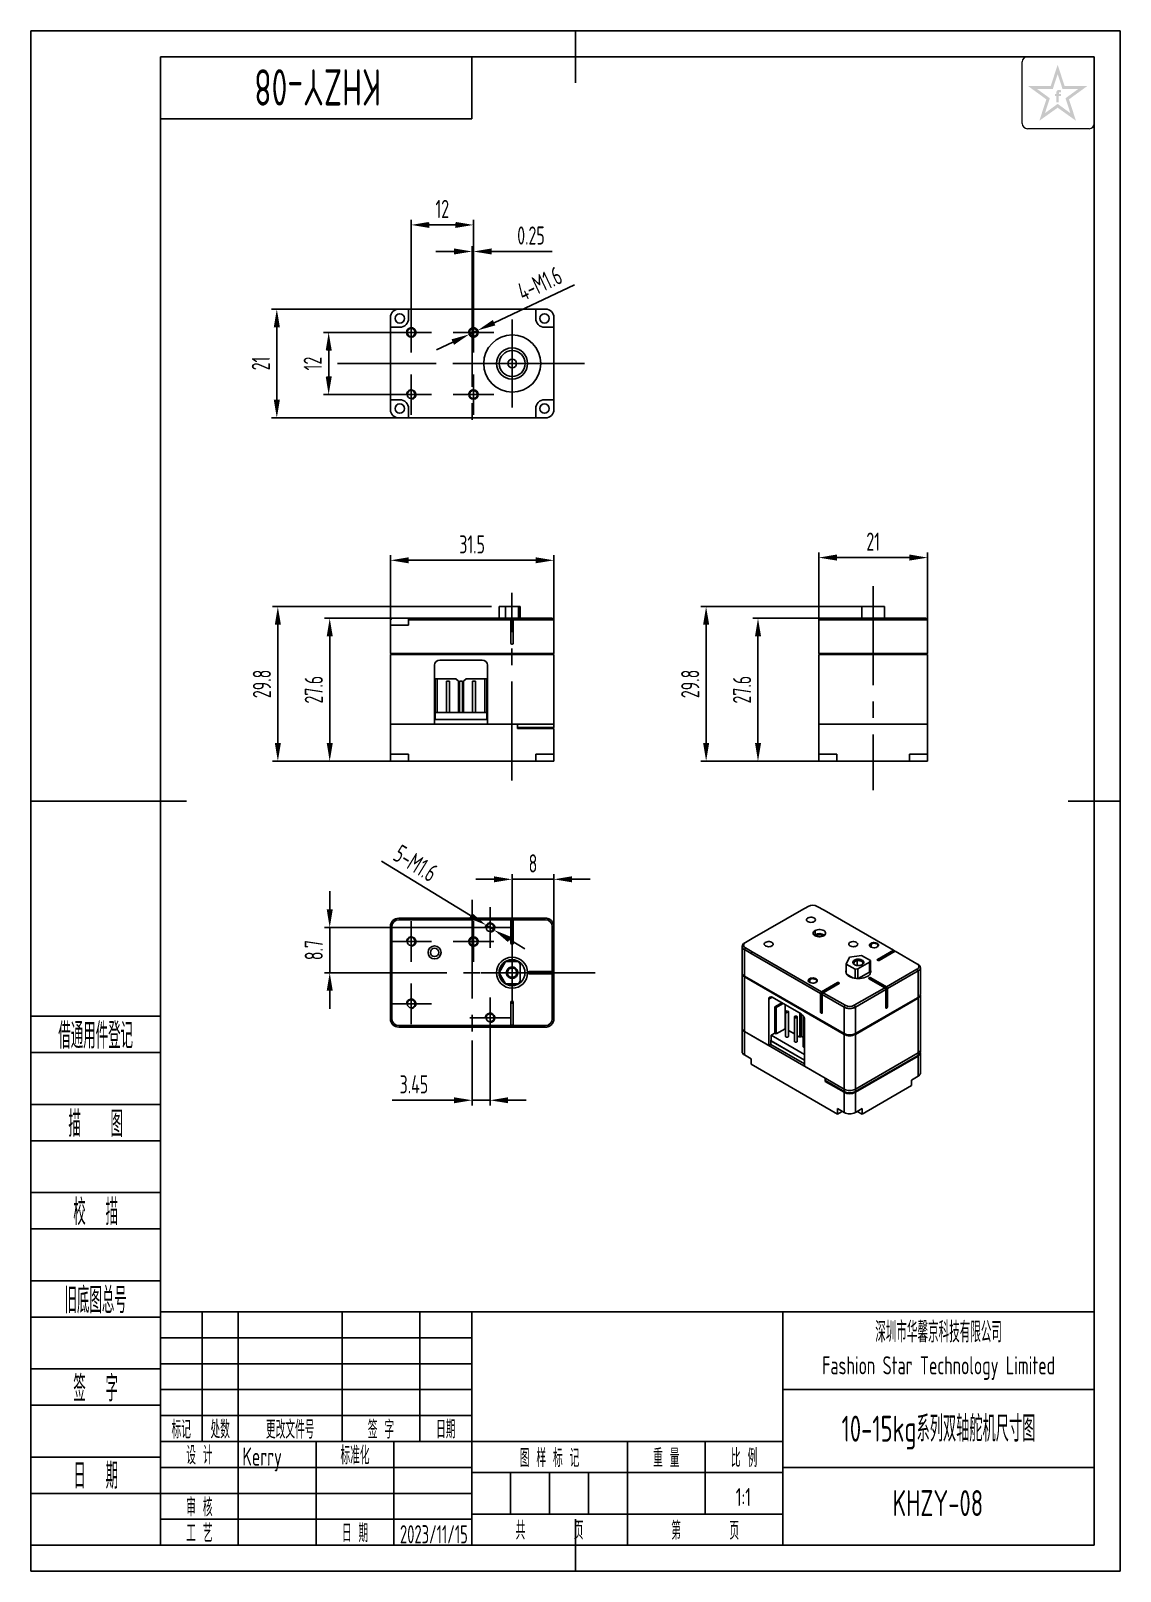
# Model space of a CAD drawing. Header units: inches. Extents: x -25 to 185, y -5 to 292.
import ezdxf
from ezdxf.enums import TextEntityAlignment as Align

# ---------------------------------------------------------------- set-up
doc = ezdxf.new("R2010")
doc.units = ezdxf.units.IN
doc.header["$MEASUREMENT"] = 0
doc.linetypes.add('CENTER2', pattern=[28.575, 19.05, -3.175, 3.175, -3.175])
for name, color, linetype in [('1轮廓实线层', 7, 'Continuous'), ('2细线层', 4, 'Continuous'), ('3中心线层', 1, 'CENTER2'), ('6文字层', 3, 'Continuous'), ('7标注层', 4, 'Continuous'), ('图框层', 7, 'Continuous')]:
    doc.layers.add(name, color=color, linetype=linetype)
doc.styles.add('PC_TEXTSTYLE', font='ISOCP.SHX', dxfattribs={"width": 0.707, "bigfont": 'GBCBIG.SHX'})
doc.styles.add('PC_TEXTSTYLE4', font='ISOCP.SHX', dxfattribs={"width": 0.707, "bigfont": 'GBCBIG.SHX'})
doc.dimstyles.new('GB_DIAMETER', dxfattribs={"dimtxt": 3.5, "dimasz": 3.5, "dimexe": 1, "dimexo": 0, "dimgap": 1.5, "dimtad": 1, "dimjust": 4, "dimdsep": 46, "dimtxsty": 'PC_TEXTSTYLE', "dimcen": 0, "dimclrd": 256, "dimclrt": 3, "dimadec": 0, "dimazin": 2, "dimtp": 0.1, "dimtm": 0.1, "dimtfac": 0.71, "dimtdec": 3, "dimtmove": 0, "dimatfit": 2, "dimfxl": 1, "dimtfill": 1, "dimarcsym": 0})
doc.dimstyles.new('GB_LINEAR', dxfattribs={"dimtxt": 3.5, "dimasz": 3.5, "dimexe": 1, "dimexo": 0, "dimgap": 1.5, "dimtad": 1, "dimdsep": 46, "dimtxsty": 'PC_TEXTSTYLE', "dimcen": 0, "dimclrd": 256, "dimclrt": 3, "dimadec": 0, "dimazin": 2, "dimtp": 0.1, "dimtm": 0.1, "dimtfac": 0.71, "dimtdec": 3, "dimtmove": 0, "dimatfit": 3, "dimfxl": 1, "dimtfill": 1, "dimarcsym": 0})

msp = doc.modelspace()

# ---------------------------------------------------------------- texts
at = {"layer": '6文字层', "insert": (150, 37.5), "char_height": 3.5, "width": 60, "attachment_point": 5, "style": 'PC_TEXTSTYLE4'}
msp.add_mtext('{\\H1.142857x;深圳市华馨京科技有限公司}\\P\\pxsm1,qc;Fashion Star Technology Limited', dxfattribs=at)

# ---------------------------------------------------------------- blocks, each defined once
blk = doc.blocks.new('*D2')
at = {"layer": '7标注层', "color": 0, "lineweight": -2}
for p, q in [((44.62, 178.73), (31.62, 178.73)), ((44.62, 151.18), (31.62, 151.18))]:
    blk.add_line(p, q, dxfattribs=at)
at = {"layer": '7标注层', "lineweight": -2}
blk.add_line((32.62, 175.23), (32.62, 154.68), dxfattribs=at)
at = {"layer": '7标注层'}
for points in [[(33.21, 175.23), (32.04, 175.23), (32.62, 178.73)], [(32.04, 154.68), (33.21, 154.68), (32.62, 151.18)]]:
    blk.add_solid(points, dxfattribs=at)
at = {"layer": 'Defpoints', "color": 0}
for p in [(44.62, 178.73), (32.62, 151.18), (44.62, 151.18)]:
    blk.add_point(p, dxfattribs=at)
at = {"layer": '7标注层', "color": 3, "insert": (29.55, 164.96), "char_height": 3.5, "attachment_point": 5, "rotation": 90, "style": 'PC_TEXTSTYLE', "bg_fill": 3, "box_fill_scale": 1.25, "bg_fill_color": 257, "bg_fill_transparency": 0}
blk.add_mtext('27.6', dxfattribs=at)
blk = doc.blocks.new('*D3')
at = {"layer": '7标注层', "color": 0, "lineweight": -2}
for p, q in [((63.79, 180.97), (21.62, 180.97)), ((44.32, 151.18), (21.62, 151.18))]:
    blk.add_line(p, q, dxfattribs=at)
at = {"layer": '7标注层', "lineweight": -2}
blk.add_line((22.62, 177.47), (22.62, 154.68), dxfattribs=at)
at = {"layer": '7标注层'}
for points in [[(23.21, 177.47), (22.04, 177.47), (22.62, 180.97)], [(22.04, 154.68), (23.21, 154.68), (22.62, 151.18)]]:
    blk.add_solid(points, dxfattribs=at)
at = {"layer": 'Defpoints', "color": 0}
for p in [(63.79, 180.97), (22.62, 151.18), (44.32, 151.18)]:
    blk.add_point(p, dxfattribs=at)
at = {"layer": '7标注层', "color": 3, "insert": (19.55, 166.08), "char_height": 3.5, "attachment_point": 5, "rotation": 90, "style": 'PC_TEXTSTYLE', "bg_fill": 3, "box_fill_scale": 1.25, "bg_fill_color": 257, "bg_fill_transparency": 0}
blk.add_mtext('29.8', dxfattribs=at)
blk = doc.blocks.new('*D4')
at = {"layer": '7标注层', "color": 0, "lineweight": -2}
for p, q in [((44.32, 177.91), (44.32, 190.91)), ((75.82, 178.43), (75.82, 190.91))]:
    blk.add_line(p, q, dxfattribs=at)
at = {"layer": '7标注层', "lineweight": -2}
blk.add_line((47.82, 189.91), (72.32, 189.91), dxfattribs=at)
at = {"layer": '7标注层'}
for points in [[(47.82, 190.49), (47.82, 189.33), (44.32, 189.91)], [(72.32, 189.33), (72.32, 190.49), (75.82, 189.91)]]:
    blk.add_solid(points, dxfattribs=at)
at = {"layer": 'Defpoints', "color": 0}
for p in [(75.82, 189.91), (75.82, 178.43), (44.32, 177.91)]:
    blk.add_point(p, dxfattribs=at)
at = {"layer": '7标注层', "color": 3, "insert": (60.07, 192.98), "char_height": 3.5, "attachment_point": 5, "style": 'PC_TEXTSTYLE', "bg_fill": 3, "box_fill_scale": 1.25, "bg_fill_color": 257, "bg_fill_transparency": 0}
blk.add_mtext('31.5', dxfattribs=at)
blk = doc.blocks.new('*D6')
at = {"layer": '7标注层', "color": 0, "lineweight": -2}
for p, q in [((44.42, 233.85), (31.42, 233.85)), ((44.42, 221.85), (31.42, 221.85))]:
    blk.add_line(p, q, dxfattribs=at)
at = {"layer": '7标注层', "lineweight": -2}
blk.add_line((32.42, 230.35), (32.42, 225.35), dxfattribs=at)
at = {"layer": '7标注层'}
for points in [[(33.01, 230.35), (31.84, 230.35), (32.42, 233.85)], [(31.84, 225.35), (33.01, 225.35), (32.42, 221.85)]]:
    blk.add_solid(points, dxfattribs=at)
at = {"layer": 'Defpoints', "color": 0}
for p in [(44.42, 233.85), (32.42, 221.85), (44.42, 221.85)]:
    blk.add_point(p, dxfattribs=at)
at = {"layer": '7标注层', "color": 3, "insert": (29.35, 227.85), "char_height": 3.5, "attachment_point": 5, "rotation": 90, "style": 'PC_TEXTSTYLE', "bg_fill": 3, "box_fill_scale": 1.25, "bg_fill_color": 257, "bg_fill_transparency": 0}
blk.add_mtext('12', dxfattribs=at)
blk = doc.blocks.new('*D7')
at = {"layer": '7标注层', "color": 0, "lineweight": -2}
for p, q in [((48.32, 237.75), (48.32, 255.57)), ((60.32, 237.75), (60.32, 255.57))]:
    blk.add_line(p, q, dxfattribs=at)
at = {"layer": '7标注层', "lineweight": -2}
blk.add_line((51.82, 254.57), (56.82, 254.57), dxfattribs=at)
at = {"layer": '7标注层'}
for points in [[(51.82, 255.16), (51.82, 253.99), (48.32, 254.57)], [(56.82, 253.99), (56.82, 255.16), (60.32, 254.57)]]:
    blk.add_solid(points, dxfattribs=at)
at = {"layer": 'Defpoints', "color": 0}
for p in [(60.32, 254.57), (48.32, 237.75), (60.32, 237.75)]:
    blk.add_point(p, dxfattribs=at)
at = {"layer": '7标注层', "color": 3, "insert": (54.32, 257.65), "char_height": 3.5, "attachment_point": 5, "style": 'PC_TEXTSTYLE', "bg_fill": 3, "box_fill_scale": 1.25, "bg_fill_color": 257, "bg_fill_transparency": 0}
blk.add_mtext('12', dxfattribs=at)
blk = doc.blocks.new('*D8')
at = {"layer": '7标注层', "color": 0, "lineweight": -2}
for p, q in [((60.07, 242.4), (60.07, 250.45)), ((60.32, 242.4), (60.32, 250.45))]:
    blk.add_line(p, q, dxfattribs=at)
at = {"layer": '7标注层', "lineweight": -2}
for p, q in [((56.57, 249.45), (53.07, 249.45)), ((60.07, 249.45), (60.32, 249.45)), ((63.82, 249.45), (75.52, 249.45))]:
    blk.add_line(p, q, dxfattribs=at)
at = {"layer": '7标注层'}
for points in [[(56.57, 248.87), (56.57, 250.04), (60.07, 249.45)], [(63.82, 250.04), (63.82, 248.87), (60.32, 249.45)]]:
    blk.add_solid(points, dxfattribs=at)
at = {"layer": 'Defpoints', "color": 0}
for p in [(60.32, 249.45), (60.07, 242.4), (60.32, 242.4)]:
    blk.add_point(p, dxfattribs=at)
at = {"layer": '7标注层', "color": 3, "insert": (71.42, 252.53), "char_height": 3.5, "attachment_point": 5, "style": 'PC_TEXTSTYLE', "bg_fill": 3, "box_fill_scale": 1.25, "bg_fill_color": 257, "bg_fill_transparency": 0}
blk.add_mtext('0.25', dxfattribs=at)
blk = doc.blocks.new('*D9')
at = {"layer": '7标注层', "color": 0, "lineweight": -2}
for p, q in [((45.92, 238.35), (21.42, 238.35)), ((45.92, 217.35), (21.42, 217.35))]:
    blk.add_line(p, q, dxfattribs=at)
at = {"layer": '7标注层', "lineweight": -2}
blk.add_line((22.42, 234.85), (22.42, 220.85), dxfattribs=at)
at = {"layer": '7标注层'}
for points in [[(23.01, 234.85), (21.84, 234.85), (22.42, 238.35)], [(21.84, 220.85), (23.01, 220.85), (22.42, 217.35)]]:
    blk.add_solid(points, dxfattribs=at)
at = {"layer": 'Defpoints', "color": 0}
for p in [(45.92, 238.35), (22.42, 217.35), (45.92, 217.35)]:
    blk.add_point(p, dxfattribs=at)
at = {"layer": '7标注层', "color": 3, "insert": (19.35, 227.85), "char_height": 3.5, "attachment_point": 5, "rotation": 90, "style": 'PC_TEXTSTYLE', "bg_fill": 3, "box_fill_scale": 1.25, "bg_fill_color": 257, "bg_fill_transparency": 0}
blk.add_mtext('21', dxfattribs=at)
blk = doc.blocks.new('*D10')
at = {"layer": '7标注层', "lineweight": -2}
for p, q in [((64.27, 128.4), (60.77, 128.4)), ((67.77, 128.4), (75.82, 128.4)), ((79.32, 128.4), (82.82, 128.4))]:
    blk.add_line(p, q, dxfattribs=at)
at = {"layer": '7标注层', "color": 0, "lineweight": -2}
for p, q in [((67.77, 116.4), (67.77, 129.4)), ((75.82, 119.3), (75.82, 129.4))]:
    blk.add_line(p, q, dxfattribs=at)
at = {"layer": '7标注层'}
for points in [[(64.27, 127.82), (64.27, 128.98), (67.77, 128.4)], [(79.32, 128.98), (79.32, 127.82), (75.82, 128.4)]]:
    blk.add_solid(points, dxfattribs=at)
at = {"layer": 'Defpoints', "color": 0}
for p in [(75.82, 119.3), (67.77, 116.4)]:
    blk.add_point(p, dxfattribs=at)
at = {"layer": '7标注层', "color": 3, "insert": (71.8, 131.47), "char_height": 3.5, "attachment_point": 5, "style": 'PC_TEXTSTYLE', "bg_fill": 3, "box_fill_scale": 1.25, "bg_fill_color": 257, "bg_fill_transparency": 0}
blk.add_mtext('8', dxfattribs=at)
at = {"layer": 'Defpoints', "color": 0}
blk.add_point((75.82, 128.4), dxfattribs=at)
blk = doc.blocks.new('*D11')
at = {"layer": '7标注层', "color": 0, "lineweight": -2}
for p, q in [((126.88, 178.43), (126.88, 191.43)), ((147.88, 178.43), (147.88, 191.43))]:
    blk.add_line(p, q, dxfattribs=at)
at = {"layer": '7标注层', "lineweight": -2}
blk.add_line((130.38, 190.43), (144.38, 190.43), dxfattribs=at)
at = {"layer": '7标注层'}
for points in [[(130.38, 191.02), (130.38, 189.85), (126.88, 190.43)], [(144.38, 189.85), (144.38, 191.02), (147.88, 190.43)]]:
    blk.add_solid(points, dxfattribs=at)
at = {"layer": 'Defpoints', "color": 0}
for p in [(147.88, 190.43), (126.88, 178.43), (147.88, 178.43)]:
    blk.add_point(p, dxfattribs=at)
at = {"layer": '7标注层', "color": 3, "insert": (137.38, 193.51), "char_height": 3.5, "attachment_point": 5, "style": 'PC_TEXTSTYLE', "bg_fill": 3, "box_fill_scale": 1.25, "bg_fill_color": 257, "bg_fill_transparency": 0}
blk.add_mtext('21', dxfattribs=at)
blk = doc.blocks.new('*D12')
at = {"layer": '7标注层', "color": 0, "lineweight": -2}
for p, q in [((127.18, 178.73), (114.18, 178.73)), ((126.88, 151.18), (114.18, 151.18))]:
    blk.add_line(p, q, dxfattribs=at)
at = {"layer": '7标注层', "lineweight": -2}
blk.add_line((115.18, 175.23), (115.18, 154.68), dxfattribs=at)
at = {"layer": '7标注层'}
for points in [[(115.77, 175.23), (114.6, 175.23), (115.18, 178.73)], [(114.6, 154.68), (115.77, 154.68), (115.18, 151.18)]]:
    blk.add_solid(points, dxfattribs=at)
at = {"layer": 'Defpoints', "color": 0}
for p in [(127.18, 178.73), (115.18, 151.18), (126.88, 151.18)]:
    blk.add_point(p, dxfattribs=at)
at = {"layer": '7标注层', "color": 3, "insert": (112.11, 164.96), "char_height": 3.5, "attachment_point": 5, "rotation": 90, "style": 'PC_TEXTSTYLE', "bg_fill": 3, "box_fill_scale": 1.25, "bg_fill_color": 257, "bg_fill_transparency": 0}
blk.add_mtext('27.6', dxfattribs=at)
blk = doc.blocks.new('*D13')
at = {"layer": '7标注层', "color": 0, "lineweight": -2}
for p, q in [((135.22, 180.97), (104.18, 180.97)), ((126.88, 151.18), (104.18, 151.18))]:
    blk.add_line(p, q, dxfattribs=at)
at = {"layer": '7标注层', "lineweight": -2}
blk.add_line((105.18, 177.47), (105.18, 154.68), dxfattribs=at)
at = {"layer": '7标注层'}
for points in [[(105.77, 177.47), (104.6, 177.47), (105.18, 180.97)], [(104.6, 154.68), (105.77, 154.68), (105.18, 151.18)]]:
    blk.add_solid(points, dxfattribs=at)
at = {"layer": 'Defpoints', "color": 0}
for p in [(135.22, 180.97), (105.18, 151.18), (126.88, 151.18)]:
    blk.add_point(p, dxfattribs=at)
at = {"layer": '7标注层', "color": 3, "insert": (102.11, 166.08), "char_height": 3.5, "attachment_point": 5, "rotation": 90, "style": 'PC_TEXTSTYLE', "bg_fill": 3, "box_fill_scale": 1.25, "bg_fill_color": 257, "bg_fill_transparency": 0}
blk.add_mtext('29.8', dxfattribs=at)
blk = doc.blocks.new('*D14')
at = {"layer": '7标注层', "lineweight": -2}
for p, q in [((79.79, 243.01), (64.31, 235.72)), ((56.34, 231.98), (53.18, 230.49)), ((59.51, 233.47), (61.14, 234.24))]:
    blk.add_line(p, q, dxfattribs=at)
at = {"layer": '7标注层'}
for points in [[(64.06, 236.25), (64.55, 235.2), (61.14, 234.24)], [(56.59, 231.45), (56.09, 232.51), (59.51, 233.47)]]:
    blk.add_solid(points, dxfattribs=at)
at = {"layer": 'Defpoints', "color": 0}
for p in [(59.51, 233.47), (61.14, 234.24)]:
    blk.add_point(p, dxfattribs=at)
at = {"layer": '7标注层', "color": 3, "insert": (73.1, 243.26), "char_height": 3.5, "attachment_point": 5, "rotation": 25.1817, "style": 'PC_TEXTSTYLE', "bg_fill": 3, "box_fill_scale": 1.25, "bg_fill_color": 257, "bg_fill_transparency": 0}
blk.add_mtext('4-M1.6', dxfattribs=at)
blk = doc.blocks.new('ZwmFrameMain_A4^_^无分区图框^_^portrait')
at = {"layer": '1轮廓实线层'}
for p, q in [((80, 292), (80, 282)), ((0, 0), (0, 287)), ((180, 287), (0, 287)), ((180, 287), (180, 0)), ((-25, 143.5), (5, 143.5)), ((185, 143.5), (175, 143.5)), ((80, -5), (80, 5)), ((0, 0), (180, 0))]:
    blk.add_line(p, q, dxfattribs=at)
at = {"layer": '2细线层'}
for p, q in [((-25, -5), (-25, 292)), ((185, 292), (-25, 292)), ((185, 292), (185, -5)), ((-25, -5), (185, -5))]:
    blk.add_line(p, q, dxfattribs=at)
blk = doc.blocks.new('ZwmFrameMain_标题栏1')
at = {"layer": '1轮廓实线层'}
for p, q in [((-180, 0), (-180, 45)), ((0, 45), (-180, 45)), ((-172, 20), (-172, 45)), ((-165, 20), (-165, 45)), ((-145, 20), (-145, 45)), ((-130, 20), (-130, 45)), ((-120, 0), (-120, 45)), ((0, 0), (0, 45)), ((-60, 30), (0, 30)), ((-180, 20), (-60, 20)), ((-165, 0), (-165, 20)), ((-150, 0), (-150, 20)), ((-135, 0), (-135, 20)), ((-60, 15), (0, 15)), ((-180, 0), (0, 0))]:
    blk.add_line(p, q, dxfattribs=at)
at = {"layer": '1轮廓实线层', "color": 7}
for p, q in [((-60, 0), (-60, 45)), ((-180, 25), (-120, 25))]:
    blk.add_line(p, q, dxfattribs=at)
at = {"layer": '2细线层'}
for p, q in [((-180, 40), (-120, 40)), ((-180, 35), (-120, 35)), ((-180, 30), (-120, 30)), ((-90, 0), (-90, 20)), ((-75, 6), (-75, 20)), ((-180, 15), (-120, 15)), ((-120, 14), (-60, 14)), ((-112.5, 6), (-112.5, 14)), ((-105, 6), (-105, 14)), ((-97.5, 6), (-97.5, 14)), ((-180, 10), (-120, 10)), ((-120, 6), (-60, 6)), ((-180, 5), (-120, 5))]:
    blk.add_line(p, q, dxfattribs=at)
at = {"layer": '6文字层', "style": 'PC_TEXTSTYLE', "width": 0.667}
for s, p in [('标记', (-176, 22.5)), ('处数', (-168.5, 22.5)), (' 更改文件号 ', (-155, 22.5)), (' 签 字 ', (-137.5, 22.5)), (' 日期 ', (-125, 22.5)), (' 设 计 ', (-172.5, 17.51)), (' 标准化 ', (-142.5, 17.51)), (' 图 样 标 记 ', (-105, 17)), (' 重 量 ', (-82.5, 17)), (' 比 例 ', (-67.5, 17)), (' 审 核 ', (-172.5, 7.5)), (' 工 艺 ', (-172.5, 2.5)), (' 日 期 ', (-142.5, 2.5)), ('共       页', (-105, 3)), ('第       页', (-75, 3))]:
    blk.add_text(s, height=3.5, dxfattribs=at).set_placement(p, align=Align.MIDDLE)
at = {"layer": '6文字层', "style": 'PC_TEXTSTYLE', "flags": 8}
for tag, height, width, p, p2 in [('企业名称', 5, 3.445461, (-54.29, 34.82), (-5.27, 34.82)), ('产品名称或材料标记', 7, 1.034456, (-113.46, 28.64), (-66.42, 28.64)), ('图样名称', 5, 3.480264, (-54.79, 19.98), (-5.27, 19.98)), ('标准化', 3.5, 1.756036, (-133.83, 15.37), (-120.75, 15.37)), ('审核', 3.5, 2.723972, (-163.99, 5.37), (-150.63, 5.37)), ('重量', 3.5, 2.448074, (-88.46, 7.54), (-76.55, 7.54)), ('比例', 3.5, 2.367734, (-73.35, 7.54), (-61.93, 7.54)), ('图样代号', 5, 3.489916, (-54.79, 5.63), (-5.52, 5.63)), ('工艺', 3.5, 2.851598, (-164.21, 0.37), (-150.89, 0.37)), ('日期', 3.5, 2.733185, (-133.83, 0.37), (-120.75, 0.37)), ('共几页', 3.5, 0.953151, (-108.58, 1.48), (-101.56, 1.48))]:
    blk.add_attdef(tag, text='', height=height, dxfattribs=dict(at, width=width)).set_placement(p, p2, align=Align.FIT)
at = {"layer": '6文字层', "style": 'PC_TEXTSTYLE', "width": 9.901758, "flags": 8}
blk.add_attdef('设计', text='', height=3.5, rotation=359.5768, dxfattribs=at).set_placement((-164.23, 15.37), (-150.37, 15.27), align=Align.FIT)
at = {"layer": '6文字层', "color": 3, "style": 'PC_TEXTSTYLE', "width": 0.96618, "flags": 8}
blk.add_attdef('第几页', text='', height=3.5, dxfattribs=at).set_placement((-78.29, 1.5), (-71.16, 1.5), align=Align.FIT)
at = {"layer": '6文字层', "color": 0, "style": 'PC_TEXTSTYLE', "width": 0.715273, "flags": 8}
blk.add_attdef('图纸张数', text='', height=3.5, dxfattribs=at).set_placement((-2.66, -3.87), (4.46, -3.87), align=Align.FIT)
blk = doc.blocks.new('ZwmFrameMain_图样代号')
at = {"layer": '2细线层', "linetype": 'Continuous'}
for p in [(60, 0), (0, -12)]:
    blk.add_line(p, (60, -12), dxfattribs=at)
at = {"layer": '6文字层', "style": 'PC_TEXTSTYLE', "width": 2.827942}
blk.add_attdef('图样代号', text='', height=7, rotation=180, dxfattribs=at).set_placement((58.24, -2.4), (2.35, -2.4), align=Align.FIT)
blk = doc.blocks.new('ZwmFrameMain_附加栏')
at = {"layer": '2细线层'}
for p, q in [((-25, 102), (0, 102)), ((-25, 95), (0, 95)), ((-25, 85), (0, 85)), ((-25, 78), (0, 78)), ((-25, 68), (0, 68)), ((-25, 61), (0, 61)), ((-25, 51), (0, 51)), ((-25, 44), (0, 44)), ((-25, 34), (0, 34)), ((-25, 27), (0, 27)), ((-25, 17), (0, 17)), ((-25, 10), (0, 10)), ((-25, 0), (0, 0))]:
    blk.add_line(p, q, dxfattribs=at)
at = {"layer": '6文字层', "color": 3, "style": 'PC_TEXTSTYLE'}
for s, width, p in [('借通用件登记', 0.667, (-12.5, 98.5)), ('描   图', 0.6667, (-12.5, 81.5)), ('校  描', 0.667, (-12.5, 64.5)), ('旧底图总号', 0.667, (-12.5, 47.5)), ('签  字', 0.667, (-12.5, 30.5)), ('日  期', 0.667, (-12.49, 13.6))]:
    blk.add_text(s, height=5, dxfattribs=dict(at, width=width)).set_placement(p, align=Align.MIDDLE)
at = {"layer": '6文字层', "style": 'PC_TEXTSTYLE'}
for tag, width, p, p2 in [('借通用件登记', 0.671328, (-23.44, 86.36), (-1.25, 86.36)), ('描图', 2.120922, (-23.44, 69.36), (-1.25, 69.36)), ('校图', 2.149976, (-23.75, 52.06), (-1.25, 52.06)), ('旧底图总号', 0.761452, (-22.84, 35.67), (-1.86, 35.67)), ('签字', 2.026939, (-23.14, 18.37), (-1.56, 18.37)), ('日期', 1.89999, (-22.84, 1.37), (-2.17, 1.37))]:
    blk.add_attdef(tag, text='', height=5, dxfattribs=dict(at, width=width)).set_placement(p, p2, align=Align.FIT)
blk = doc.blocks.new('*D19')
at = {"layer": '7标注层', "color": 0, "lineweight": -2}
for p, q in [((60.07, 97.31), (60.07, 84.8)), ((63.52, 97.8), (63.52, 84.8))]:
    blk.add_line(p, q, dxfattribs=at)
at = {"layer": '7标注层', "lineweight": -2}
for p, q in [((56.57, 85.8), (44.63, 85.8)), ((63.52, 85.8), (60.07, 85.8)), ((67.02, 85.8), (70.52, 85.8))]:
    blk.add_line(p, q, dxfattribs=at)
at = {"layer": '7标注层'}
for points in [[(56.57, 85.22), (56.57, 86.38), (60.07, 85.8)], [(67.02, 86.38), (67.02, 85.22), (63.52, 85.8)]]:
    blk.add_solid(points, dxfattribs=at)
at = {"layer": 'Defpoints', "color": 0}
for p in [(60.07, 97.31), (63.52, 97.8), (60.07, 85.8)]:
    blk.add_point(p, dxfattribs=at)
at = {"layer": '7标注层', "color": 3, "insert": (48.85, 88.87), "char_height": 3.5, "attachment_point": 5, "style": 'PC_TEXTSTYLE', "bg_fill": 3, "box_fill_scale": 1.25, "bg_fill_color": 257, "bg_fill_transparency": 0}
blk.add_mtext('3.45', dxfattribs=at)
blk = doc.blocks.new('*D20')
at = {"layer": '7标注层', "lineweight": -2}
for p, q in [((32.62, 122.6), (32.62, 126.1)), ((32.62, 119.1), (32.62, 110.4)), ((32.62, 106.9), (32.62, 103.4))]:
    blk.add_line(p, q, dxfattribs=at)
at = {"layer": '7标注层', "color": 0, "lineweight": -2}
for p, q in [((59.62, 119.1), (31.62, 119.1)), ((36.16, 110.4), (31.62, 110.4))]:
    blk.add_line(p, q, dxfattribs=at)
at = {"layer": '7标注层'}
for points in [[(32.04, 122.6), (33.21, 122.6), (32.62, 119.1)], [(33.21, 106.9), (32.04, 106.9), (32.62, 110.4)]]:
    blk.add_solid(points, dxfattribs=at)
at = {"layer": 'Defpoints', "color": 0}
for p in [(59.62, 119.1), (32.62, 110.4), (36.16, 110.4)]:
    blk.add_point(p, dxfattribs=at)
at = {"layer": '7标注层', "color": 3, "insert": (29.55, 114.75), "char_height": 3.5, "attachment_point": 5, "rotation": 90, "style": 'PC_TEXTSTYLE', "bg_fill": 3, "box_fill_scale": 1.25, "bg_fill_color": 257, "bg_fill_transparency": 0}
blk.add_mtext('8.7', dxfattribs=at)
blk = doc.blocks.new('*D22')
at = {"layer": '7标注层', "lineweight": -2}
for p, q in [((42.61, 131.93), (59.77, 121.4)), ((64.29, 118.63), (62.76, 119.57)), ((67.27, 116.8), (70.26, 114.97))]:
    blk.add_line(p, q, dxfattribs=at)
at = {"layer": '7标注层'}
for points in [[(59.47, 120.9), (60.08, 121.9), (62.76, 119.57)], [(67.58, 117.3), (66.97, 116.3), (64.29, 118.63)]]:
    blk.add_solid(points, dxfattribs=at)
at = {"layer": 'Defpoints', "color": 0}
for p in [(62.76, 119.57), (64.29, 118.63)]:
    blk.add_point(p, dxfattribs=at)
at = {"layer": '7标注层', "color": 3, "insert": (49.19, 131.5), "char_height": 3.5, "attachment_point": 5, "rotation": 328.4637, "style": 'PC_TEXTSTYLE', "bg_fill": 3, "box_fill_scale": 1.25, "bg_fill_color": 257, "bg_fill_transparency": 0}
blk.add_mtext('5-M1.6', dxfattribs=at)

# ---------------------------------------------------------------- hatches: boundary and pattern name
at = {"layer": '6文字层', "lineweight": 5}
h = msp.add_hatch(color=2, dxfattribs=at)
edge = h.paths.add_edge_path(flags=0)
edge.add_line((173.172, 279.419), (173.567, 279.419))
edge.add_line((173.567, 279.419), (173.567, 279.845))
edge.add_line((173.567, 279.845), (173.176, 279.845))
edge.add_line((173.176, 279.845), (173.176, 280.053))
edge.add_spline(control_points=[(173.176, 280.053), (173.176, 280.078), (173.175, 280.174), (173.364, 280.144), (173.482, 280.127), (173.549, 280.11), (173.577, 280.102)], knot_values=[0, 0, 0, 0, 1.4943482, 5.8188355, 8.4876202, 10.3632598, 10.3632598, 10.3632598, 10.3632598], degree=3, periodic=0)
edge.add_line((173.577, 280.102), (173.577, 280.539))
edge.add_spline(control_points=[(173.577, 280.539), (173.505, 280.556), (173.332, 280.597), (173.084, 280.618), (172.855, 280.514), (172.739, 280.37), (172.72, 280.26), (172.714, 280.229)], knot_values=[0, 0, 0, 0, 4.9341397, 11.9452686, 16.0265909, 21.3569295, 23.4510995, 23.4510995, 23.4510995, 23.4510995], degree=3, periodic=0)
edge.add_line((172.714, 280.229), (172.714, 279.845))
edge.add_line((172.714, 279.845), (172.428, 279.845))
edge.add_line((172.428, 279.845), (172.428, 279.419))
edge.add_line((172.428, 279.419), (172.717, 279.419))
edge.add_line((172.717, 279.419), (172.717, 278.229))
edge.add_line((172.717, 278.229), (173.172, 278.229))
edge.add_line((173.172, 278.229), (173.172, 279.419))
h.paths.add_polyline_path([(178.628, 281.333), (174.288, 281.333), (172.948, 285.473), (171.608, 281.333), (167.268, 281.333), (170.762, 278.785), (169.422, 274.656), (172.948, 277.181), (176.474, 274.656), (175.134, 278.785)])
h.paths.add_polyline_path([(174.461, 278.997), (175.394, 276.124), (172.948, 277.914), (170.502, 276.124), (171.434, 278.997), (168.981, 280.786), (172.012, 280.786), (172.948, 283.673), (173.883, 280.786), (176.915, 280.786)], flags=16)

# ---------------------------------------------------------------- linework, layer by layer
at = {"color": 7, "linetype": 'Continuous', "lineweight": 25}
for p, q in [((47.825, 238.352), (45.925, 238.352)), ((47.825, 236.552), (47.825, 238.352)), ((72.325, 238.352), (47.825, 238.352)), ((72.325, 236.552), (72.325, 238.352)), ((72.325, 238.352), (74.225, 238.352)), ((44.325, 236.752), (44.325, 234.852)), ((44.325, 220.852), (44.325, 234.852)), ((44.325, 234.852), (46.125, 234.852)), ((75.825, 234.852), (74.025, 234.852)), ((75.825, 236.752), (75.825, 234.852)), ((75.825, 220.852), (75.825, 234.852)), ((44.325, 220.852), (46.125, 220.852)), ((44.325, 218.952), (44.325, 220.852)), ((75.825, 220.852), (74.025, 220.852)), ((75.825, 218.952), (75.825, 220.852)), ((47.825, 217.352), (45.925, 217.352)), ((47.825, 219.152), (47.825, 217.352)), ((47.825, 217.352), (72.325, 217.352)), ((72.325, 219.152), (72.325, 217.352)), ((72.325, 217.352), (74.225, 217.352)), ((44.625, 178.734), (44.325, 178.434)), ((44.325, 177.384), (44.325, 178.434)), ((46.125, 178.734), (44.625, 178.734)), ((47.825, 178.734), (46.125, 178.734)), ((67.515, 178.734), (47.825, 178.734)), ((47.825, 178.434), (47.825, 178.734)), ((67.515, 178.434), (47.825, 178.434)), ((47.825, 177.384), (47.825, 178.434)), ((65.275, 180.974), (65.275, 178.734)), ((66.525, 180.974), (65.275, 180.974)), ((66.525, 180.974), (66.525, 178.734)), ((69.025, 180.974), (66.525, 180.974)), ((67.515, 178.734), (67.515, 178.434)), ((67.515, 178.734), (67.715, 178.734)), ((67.515, 178.434), (67.515, 173.934)), ((67.715, 178.734), (67.815, 178.734)), ((67.815, 178.534), (67.715, 178.534)), ((67.815, 178.351), (67.715, 178.351)), ((67.815, 178.734), (68.015, 178.734)), ((68.015, 178.434), (68.015, 178.734)), ((74.225, 178.734), (68.015, 178.734)), ((74.225, 178.434), (68.015, 178.434)), ((68.015, 173.934), (68.015, 178.434)), ((69.025, 180.974), (69.025, 178.734)), ((69.315, 180.974), (69.025, 180.974)), ((69.315, 178.734), (69.315, 180.974)), ((75.525, 178.734), (74.225, 178.734)), ((75.825, 178.434), (75.525, 178.734)), ((75.825, 178.434), (75.825, 171.934)), ((75.825, 178.434), (75.825, 173.984)), ((127.183, 178.734), (126.883, 178.434)), ((127.183, 178.734), (126.883, 178.434)), ((126.883, 171.934), (126.883, 178.434)), ((128.483, 178.434), (126.883, 178.434)), ((126.883, 178.434), (126.883, 173.934)), ((127.183, 178.734), (128.483, 178.734)), ((128.483, 178.734), (130.383, 178.734)), ((130.383, 178.434), (128.483, 178.434)), ((144.383, 178.734), (130.383, 178.734)), ((144.383, 178.434), (130.383, 178.434)), ((135.218, 180.974), (135.218, 178.734)), ((137.383, 180.974), (135.218, 180.974)), ((137.383, 180.974), (137.383, 178.734)), ((139.548, 180.974), (137.383, 180.974)), ((139.548, 180.974), (139.548, 178.734)), ((144.383, 178.734), (146.283, 178.734)), ((146.283, 178.434), (144.383, 178.434)), ((146.283, 178.734), (147.583, 178.734)), ((147.883, 178.434), (146.283, 178.434)), ((147.883, 178.434), (147.583, 178.734)), ((147.883, 178.434), (147.583, 178.734)), ((147.883, 178.434), (147.883, 171.934)), ((147.883, 173.934), (147.883, 178.434)), ((44.325, 171.934), (44.325, 177.384)), ((44.325, 177.384), (45.925, 177.384)), ((45.925, 177.384), (47.825, 177.384)), ((67.715, 173.734), (67.815, 173.734)), ((44.475, 171.784), (44.325, 171.934)), ((44.325, 158.284), (44.325, 171.734)), ((45.925, 171.734), (44.325, 171.734)), ((45.925, 171.784), (44.475, 171.784)), ((44.925, 171.734), (44.925, 171.784)), ((45.678, 171.734), (45.678, 171.784)), ((74.225, 171.934), (45.925, 171.934)), ((74.225, 171.784), (45.925, 171.784)), ((74.225, 171.734), (45.925, 171.734)), ((46.906, 171.734), (46.906, 171.784)), ((52.825, 158.284), (52.825, 169.684)), ((53.825, 170.684), (62.025, 170.684)), ((63.025, 158.284), (63.025, 169.684)), ((73.244, 171.734), (73.244, 171.784)), ((75.675, 171.784), (74.225, 171.784)), ((75.825, 171.734), (74.225, 171.734)), ((74.472, 171.734), (74.472, 171.784)), ((75.225, 171.734), (75.225, 171.784)), ((75.675, 171.784), (75.825, 171.934)), ((75.825, 171.734), (75.825, 158.284)), ((127.033, 171.784), (126.883, 171.934)), ((126.883, 158.284), (126.883, 171.734)), ((128.483, 171.734), (126.883, 171.734)), ((128.483, 171.784), (127.033, 171.784)), ((127.483, 171.734), (127.483, 171.784)), ((128.236, 171.734), (128.236, 171.784)), ((146.283, 171.934), (128.483, 171.934)), ((146.283, 171.784), (128.483, 171.784)), ((146.283, 171.734), (128.483, 171.734)), ((129.464, 171.734), (129.464, 171.784)), ((145.302, 171.734), (145.302, 171.784)), ((147.733, 171.784), (146.283, 171.784)), ((147.883, 171.734), (146.283, 171.734)), ((146.53, 171.734), (146.53, 171.784)), ((147.283, 171.734), (147.283, 171.784)), ((147.733, 171.784), (147.883, 171.934)), ((147.883, 171.734), (147.883, 158.284)), ((45.925, 158.284), (44.325, 158.284)), ((44.325, 152.534), (44.325, 158.284)), ((45.925, 158.284), (44.325, 158.284)), ((52.825, 158.284), (45.925, 158.284)), ((68.825, 158.284), (45.925, 158.284)), ((63.025, 159.184), (52.825, 159.184)), ((63.025, 158.284), (74.225, 158.284)), ((68.825, 158.284), (68.825, 157.659)), ((74.225, 158.284), (68.825, 158.284)), ((68.825, 158.284), (68.825, 157.484)), ((74.225, 157.659), (68.825, 157.659)), ((74.225, 157.484), (68.825, 157.484)), ((74.225, 157.484), (68.825, 157.484)), ((75.825, 158.284), (74.225, 158.284)), ((74.225, 158.284), (75.825, 158.284)), ((74.225, 157.484), (75.825, 157.484)), ((75.65, 157.484), (75.825, 157.659)), ((75.825, 158.284), (75.825, 157.659)), ((75.825, 152.534), (75.825, 157.484)), ((126.883, 158.284), (128.483, 158.284)), ((126.883, 152.534), (126.883, 158.284)), ((146.283, 158.284), (128.483, 158.284)), ((128.483, 158.284), (146.283, 158.284)), ((147.883, 158.284), (146.283, 158.284)), ((147.883, 158.284), (146.283, 158.284)), ((147.883, 152.534), (147.883, 158.284)), ((45.925, 152.534), (44.325, 152.534)), ((44.325, 152.534), (44.325, 151.184)), ((47.825, 152.534), (45.925, 152.534)), ((47.825, 151.184), (47.825, 152.534)), ((72.325, 152.534), (74.225, 152.534)), ((72.325, 151.184), (72.325, 152.534)), ((74.225, 152.534), (75.825, 152.534)), ((75.825, 152.534), (75.825, 151.184)), ((126.883, 152.534), (128.483, 152.534)), ((126.883, 151.184), (126.883, 152.534)), ((128.483, 152.534), (130.383, 152.534)), ((130.383, 152.534), (130.383, 151.184)), ((146.283, 152.534), (144.383, 152.534)), ((144.383, 152.534), (144.383, 151.184)), ((147.883, 152.534), (146.283, 152.534)), ((147.883, 151.184), (147.883, 152.534)), ((44.325, 151.184), (46.125, 151.184)), ((47.825, 151.184), (46.125, 151.184)), ((72.325, 151.184), (47.825, 151.184)), ((72.325, 151.184), (74.025, 151.184)), ((75.825, 151.184), (74.025, 151.184)), ((128.683, 151.184), (126.883, 151.184)), ((128.683, 151.184), (130.383, 151.184)), ((130.383, 151.184), (144.383, 151.184)), ((146.083, 151.184), (144.383, 151.184)), ((146.083, 151.184), (147.883, 151.184)), ((114.057, 116.958), (123.56, 122.444)), ((124.85, 123.188), (123.56, 122.444)), ((127.905, 122.444), (126.615, 123.188)), ((127.905, 122.444), (141.271, 114.728)), ((44.325, 117.4), (44.325, 119.3)), ((44.625, 119.3), (44.625, 117.4)), ((45.925, 120.9), (47.825, 120.9)), ((47.825, 120.6), (45.925, 120.6)), ((47.825, 120.9), (67.515, 120.9)), ((47.825, 120.6), (67.515, 120.6)), ((67.515, 120.9), (67.515, 120.6)), ((67.715, 120.9), (67.515, 120.9)), ((67.515, 116.1), (67.515, 120.6)), ((67.815, 120.9), (67.715, 120.9)), ((67.815, 120.7), (67.715, 120.7)), ((67.815, 120.517), (67.715, 120.517)), ((68.015, 120.9), (67.815, 120.9)), ((68.015, 120.6), (68.015, 120.9)), ((68.015, 120.9), (74.225, 120.9)), ((68.015, 120.6), (68.015, 116.1)), ((68.015, 120.6), (74.225, 120.6)), ((75.525, 119.3), (75.525, 110.65)), ((75.825, 119.3), (75.825, 110.65)), ((44.325, 103.4), (44.325, 117.4)), ((44.625, 103.4), (44.625, 117.4)), ((67.815, 115.9), (67.715, 115.9)), ((112.564, 116.095), (112.767, 116.213)), ((114.057, 116.958), (112.767, 116.213)), ((126.174, 117.722), (126.033, 117.624)), ((112.114, 115.468), (112.114, 110.373)), ((113.853, 114.097), (112.564, 114.841)), ((112.767, 115.194), (114.057, 114.45)), ((127.219, 106.381), (113.853, 114.097)), ((127.423, 106.734), (114.057, 114.45)), ((132.205, 112.026), (132.826, 113.364)), ((132.826, 113.364), (135.145, 113.723)), ((135.145, 113.723), (136.842, 112.743)), ((138.216, 112.964), (141.271, 114.728)), ((141.61, 114.532), (138.556, 112.768)), ((141.475, 114.61), (141.271, 114.728)), ((141.418, 114.421), (141.351, 114.46)), ((141.418, 114.421), (141.351, 114.46)), ((141.475, 114.453), (141.475, 114.61)), ((141.61, 114.532), (145.826, 112.098)), ((65.275, 110.4), (66.525, 112.565)), ((66.525, 108.235), (65.275, 110.4)), ((66.525, 112.565), (69.025, 112.565)), ((69.025, 112.565), (69.315, 112.063)), ((69.315, 112.063), (69.315, 108.737)), ((71.075, 110.65), (75.525, 110.65)), ((71.075, 110.45), (75.525, 110.454)), ((75.525, 110.345), (71.075, 110.35)), ((75.525, 110.15), (71.075, 110.15)), ((75.525, 110.65), (75.825, 110.65)), ((75.525, 110.454), (75.625, 110.454)), ((75.525, 110.454), (75.525, 110.345)), ((75.625, 110.345), (75.525, 110.345)), ((75.525, 110.15), (75.525, 101.5)), ((75.825, 110.15), (75.525, 110.15)), ((75.625, 110.454), (75.625, 110.345)), ((75.825, 110.15), (75.825, 110.65)), ((75.825, 110.15), (75.825, 101.5)), ((112.114, 110.216), (112.114, 99.673)), ((133.902, 111.046), (132.205, 112.026)), ((132.205, 112.026), (132.205, 110.26)), ((133.461, 109.388), (132.361, 110.023)), ((134.44, 111.13), (133.902, 111.046)), ((133.902, 111.046), (133.902, 109.29)), ((136.698, 112.433), (134.44, 111.13)), ((134.44, 109.248), (134.44, 111.13)), ((136.698, 110.52), (134.493, 109.247)), ((136.842, 112.743), (136.698, 112.433)), ((136.698, 110.52), (136.698, 112.433)), ((136.839, 110.825), (136.698, 110.52)), ((136.842, 112.743), (136.842, 110.987)), ((138.284, 112.768), (138.216, 112.808)), ((145.826, 111.079), (139.954, 107.69)), ((146.029, 110.727), (140.158, 107.337)), ((146.03, 111.981), (145.826, 112.098)), ((146.479, 106.259), (146.479, 111.354)), ((69.025, 108.235), (66.525, 108.235)), ((69.315, 108.737), (69.025, 108.235)), ((131.774, 98.656), (112.564, 109.746)), ((112.665, 109.687), (112.564, 109.746)), ((131.774, 98.499), (112.564, 109.589)), ((131.876, 98.597), (112.665, 109.687)), ((127.423, 106.734), (130.478, 108.497)), ((130.817, 108.301), (127.762, 106.538)), ((130.749, 108.497), (130.817, 108.458)), ((139.615, 107.494), (133.743, 104.104)), ((139.818, 107.141), (133.946, 103.751)), ((139.615, 107.494), (136.594, 109.238)), ((136.798, 109.198), (139.821, 107.456)), ((136.933, 109.434), (139.954, 107.69)), ((139.818, 107.141), (139.615, 107.494)), ((139.747, 107.414), (139.617, 107.489)), ((139.821, 107.456), (139.747, 107.414)), ((139.815, 107.296), (139.747, 107.414)), ((139.889, 107.339), (139.815, 107.296)), ((139.815, 107.296), (139.815, 107.146)), ((139.818, 103.653), (139.818, 107.141)), ((139.821, 107.456), (139.889, 107.339)), ((139.886, 103.849), (139.889, 107.339)), ((139.954, 107.69), (140.158, 107.337)), ((140.158, 107.337), (140.158, 103.849)), ((67.515, 100.2), (67.515, 104.7)), ((67.715, 104.9), (67.815, 104.9)), ((68.015, 104.7), (68.015, 100.2)), ((117.247, 96.342), (117.247, 105.279)), ((117.926, 105.671), (123.493, 102.457)), ((119.759, 104.612), (118.401, 103.828)), ((118.673, 103.671), (120.031, 104.455)), ((120.438, 104.221), (120.438, 99.595)), ((127.423, 106.734), (127.219, 106.381)), ((127.219, 106.381), (127.219, 102.853)), ((127.559, 106.277), (127.491, 106.316)), ((127.559, 106.185), (127.762, 106.538)), ((131.774, 103.751), (127.559, 106.185)), ((127.559, 102.657), (127.559, 106.185)), ((127.683, 106.492), (127.615, 106.531)), ((131.978, 104.104), (127.762, 106.538)), ((145.928, 105.573), (133.845, 98.597)), ((146.029, 105.631), (133.946, 98.656)), ((146.029, 105.475), (133.946, 98.499)), ((145.928, 105.573), (146.03, 105.631)), ((146.479, 95.559), (146.479, 106.102)), ((44.325, 101.5), (44.325, 103.4)), ((44.625, 103.4), (44.625, 101.5)), ((118.401, 103.828), (118.673, 103.671)), ((118.401, 103.828), (118.401, 98.733)), ((118.673, 103.671), (118.673, 98.576)), ((120.489, 102.848), (120.489, 98.145)), ((121.065, 98.145), (121.065, 102.848)), ((122.186, 101.869), (122.186, 97.166)), ((122.762, 97.166), (122.762, 101.869)), ((123.221, 102.614), (123.221, 97.988)), ((123.493, 102.457), (123.493, 98.145)), ((123.9, 102.065), (123.9, 100.945)), ((124.171, 92.345), (124.171, 101.281)), ((127.355, 102.618), (127.423, 102.579)), ((45.925, 100.2), (47.825, 100.2)), ((47.825, 99.9), (45.925, 99.9)), ((67.515, 100.2), (47.825, 100.2)), ((67.515, 99.9), (47.825, 99.9)), ((67.515, 100.2), (67.515, 99.9)), ((67.515, 99.9), (67.715, 99.9)), ((67.815, 100.283), (67.715, 100.283)), ((67.815, 100.1), (67.715, 100.1)), ((67.715, 99.9), (67.815, 99.9)), ((67.815, 99.9), (68.015, 99.9)), ((74.225, 100.2), (68.015, 100.2)), ((68.015, 99.9), (68.015, 100.2)), ((74.225, 99.9), (68.015, 99.9)), ((112.114, 99.673), (112.114, 95.166)), ((117.247, 96.342), (112.564, 99.046)), ((128.109, 90.072), (112.564, 99.046)), ((118.401, 98.733), (117.723, 98.341)), ((117.723, 98.341), (124.171, 94.618)), ((117.723, 98.341), (117.723, 97.244)), ((118.401, 98.733), (118.673, 98.576)), ((118.673, 98.576), (120.438, 99.595)), ((120.438, 99.595), (120.489, 99.565)), ((121.065, 99.233), (122.186, 98.586)), ((122.762, 98.253), (123.221, 97.988)), ((123.221, 97.988), (123.493, 98.145)), ((123.883, 97.92), (123.493, 98.145)), ((123.883, 100.889), (123.883, 96.186)), ((131.876, 98.597), (131.774, 98.656)), ((133.845, 98.597), (133.946, 98.656)), ((117.655, 96.577), (117.247, 96.342)), ((117.723, 97.4), (117.655, 97.361)), ((117.655, 96.577), (117.655, 97.361)), ((124.171, 93.521), (117.655, 97.283)), ((124.171, 92.815), (117.655, 96.577)), ((117.723, 97.244), (124.171, 93.521)), ((146.479, 95.069), (146.479, 95.559)), ((113.853, 93.794), (112.564, 94.539)), ((113.853, 92.736), (113.853, 93.794)), ((130.484, 83.135), (113.853, 92.736)), ((124.171, 92.345), (131.774, 87.956)), ((145.911, 94.373), (133.828, 87.398)), ((133.946, 87.956), (146.029, 94.932)), ((146.029, 94.932), (133.946, 87.956)), ((146.029, 94.442), (133.946, 87.466)), ((146.029, 94.304), (133.946, 87.329)), ((145.911, 94.373), (146.029, 94.442)), ((146.479, 91.051), (146.479, 94.931)), ((131.774, 87.956), (128.109, 90.072)), ((128.109, 90.072), (128.109, 89.582)), ((128.109, 90.072), (128.109, 89.445)), ((131.774, 87.466), (128.109, 89.582)), ((128.227, 89.514), (128.109, 89.582)), ((128.227, 89.514), (128.109, 89.445)), ((131.774, 87.329), (128.109, 89.445)), ((131.893, 87.398), (128.227, 89.514)), ((146.029, 90.424), (144.74, 89.68)), ((144.74, 89.68), (144.74, 88.621)), ((131.893, 87.398), (131.774, 87.466)), ((133.828, 87.398), (133.946, 87.466)), ((144.74, 88.621), (135.236, 83.135)), ((130.484, 84.193), (131.774, 83.449)), ((130.484, 83.135), (130.484, 84.193)), ((131.401, 83.664), (130.484, 83.135)), ((133.946, 83.449), (135.236, 84.193)), ((135.236, 83.135), (134.32, 83.664)), ((135.236, 84.193), (135.236, 83.135))]:
    msp.add_line(p, q, dxfattribs=at)
at = {"color": 1, "linetype": 'Continuous', "lineweight": 25}
for p, q in [((126.174, 118.505), (126.174, 117.722)), ((126.479, 117.398), (126.479, 117.545)), ((136.933, 116.056), (137.001, 115.939)), ((137.001, 115.939), (137.001, 115.316)), ((112.564, 114.841), (112.767, 115.194)), ((112.564, 114.841), (112.564, 109.746)), ((113.853, 114.097), (114.057, 114.45)), ((134.25, 112.973), (134.3, 112.71)), ((138.37, 112.74), (141.351, 114.46)), ((134.3, 112.71), (134.3, 111.797)), ((146.03, 110.727), (145.826, 111.079)), ((146.029, 110.727), (146.029, 105.632)), ((112.564, 109.589), (112.564, 99.046)), ((125.122, 109.238), (125.19, 109.12)), ((125.19, 108.497), (125.19, 109.12)), ((127.615, 106.531), (130.613, 108.262)), ((130.613, 108.262), (130.681, 108.223)), ((117.247, 105.279), (117.926, 105.67)), ((127.615, 106.531), (127.491, 106.316)), ((127.491, 106.316), (127.491, 102.853)), ((127.559, 106.277), (127.683, 106.492)), ((127.559, 106.185), (127.559, 106.277)), ((127.762, 106.538), (127.683, 106.492)), ((131.774, 103.751), (131.978, 104.104)), ((133.947, 103.751), (133.743, 104.104)), ((146.029, 105.475), (146.029, 94.932)), ((127.491, 102.853), (127.559, 102.814)), ((131.774, 103.751), (131.774, 98.656)), ((133.946, 103.751), (133.946, 98.656)), ((112.564, 94.539), (112.564, 99.046)), ((131.774, 98.499), (131.774, 87.956)), ((133.946, 98.499), (133.946, 87.956)), ((146.029, 94.932), (146.029, 94.442)), ((146.029, 90.424), (146.029, 94.304)), ((131.774, 87.956), (131.774, 87.466)), ((131.774, 83.449), (131.774, 87.329)), ((133.946, 87.956), (133.946, 87.466)), ((133.946, 83.449), (133.946, 87.329))]:
    msp.add_line(p, q, dxfattribs=at)
at = {"color": 7, "linetype": 'Continuous', "lineweight": 25, "flags": 128}
for points in [[(126.004, 120.249), (125.817, 120.167), (125.598, 120.117), (125.364, 120.104), (125.132, 120.127), (124.919, 120.185), (124.742, 120.274), (124.613, 120.388), (124.542, 120.517), (124.534, 120.653), (124.59, 120.785), (124.705, 120.903), (124.871, 120.999), (125.076, 121.066), (125.305, 121.098), (125.54, 121.094), (125.764, 121.052), (125.961, 120.978), (126.116, 120.876), (126.217, 120.753), (126.257, 120.619), (126.233, 120.484), (126.146, 120.358), (126.004, 120.249)], [(117.858, 115.547), (117.671, 115.465), (117.452, 115.415), (117.218, 115.401), (116.986, 115.424), (116.774, 115.482), (116.596, 115.572), (116.467, 115.685), (116.396, 115.815), (116.388, 115.951), (116.444, 116.082), (116.559, 116.201), (116.725, 116.297), (116.93, 116.363), (117.159, 116.396), (117.394, 116.391), (117.618, 116.35), (117.815, 116.275), (117.97, 116.173), (118.071, 116.05), (118.111, 115.917), (118.087, 115.781), (118.001, 115.655), (117.858, 115.547)], [(126.174, 118.505), (126.006, 118.384), (125.89, 118.244), (125.83, 118.093), (125.83, 117.938), (125.89, 117.787), (126.006, 117.647), (126.174, 117.526), (126.384, 117.429), (126.626, 117.362), (126.888, 117.327), (127.157, 117.327), (127.419, 117.362), (127.661, 117.429), (127.871, 117.526)], [(127.871, 117.526), (128.039, 117.647), (128.155, 117.787), (128.215, 117.938), (128.215, 118.093), (128.155, 118.244), (128.039, 118.384), (127.871, 118.505), (127.661, 118.602), (127.419, 118.669), (127.157, 118.704), (126.888, 118.704), (126.626, 118.669), (126.384, 118.602), (126.174, 118.505)], [(126.479, 117.545), (126.348, 117.444), (126.347, 117.443)], [(134.15, 115.547), (133.963, 115.465), (133.744, 115.415), (133.51, 115.401), (133.278, 115.424), (133.065, 115.482), (132.888, 115.572), (132.759, 115.685), (132.688, 115.815), (132.68, 115.951), (132.735, 116.082), (132.851, 116.201), (133.017, 116.297), (133.222, 116.363), (133.451, 116.396), (133.686, 116.391), (133.91, 116.35), (134.107, 116.275), (134.262, 116.173), (134.363, 116.05), (134.403, 115.917), (134.379, 115.781), (134.292, 115.655), (134.15, 115.547)], [(138.155, 115.351), (137.958, 115.266), (137.728, 115.216), (137.483, 115.206), (137.242, 115.236), (137.026, 115.304), (136.853, 115.405), (136.735, 115.529), (136.682, 115.668), (136.7, 115.81), (136.786, 115.943), (136.933, 116.056)], [(136.933, 116.056), (137.13, 116.141), (137.361, 116.191), (137.606, 116.201), (137.846, 116.171), (138.062, 116.103), (138.236, 116.002), (138.354, 115.878), (138.406, 115.739), (138.388, 115.598), (138.303, 115.465), (138.155, 115.351)], [(132.205, 111.006), (132.146, 110.849), (132.117, 110.633), (132.146, 110.416), (132.234, 110.205), (132.378, 110.004), (132.575, 109.818), (132.82, 109.653), (133.106, 109.512), (133.427, 109.398), (133.775, 109.315), (134.141, 109.264), (134.517, 109.247), (134.892, 109.264), (135.258, 109.315), (135.606, 109.398), (135.927, 109.512), (136.214, 109.653)], [(132.125, 110.519), (132.144, 110.653), (132.205, 110.831)], [(136.214, 109.653), (136.458, 109.818), (136.655, 110.004), (136.799, 110.205), (136.887, 110.416), (136.917, 110.633), (136.887, 110.849), (136.839, 110.982)], [(136.842, 110.831), (136.91, 110.617), (136.915, 110.586)], [(126.344, 108.532), (126.147, 108.447), (125.916, 108.398), (125.671, 108.387), (125.431, 108.418), (125.215, 108.486), (125.041, 108.586), (124.923, 108.711), (124.871, 108.849), (124.888, 108.991), (124.974, 109.124), (125.122, 109.238)], [(125.122, 109.238), (125.319, 109.323), (125.549, 109.372), (125.794, 109.382), (126.035, 109.352), (126.25, 109.284), (126.424, 109.184), (126.542, 109.059), (126.595, 108.921), (126.577, 108.779), (126.491, 108.646), (126.344, 108.532)], [(136.594, 109.238), (136.542, 109.283), (136.524, 109.336), (136.542, 109.389), (136.594, 109.434), (136.672, 109.464), (136.764, 109.474), (136.855, 109.464), (136.933, 109.434)], [(120.574, 102.731), (120.667, 102.695), (120.777, 102.682), (120.888, 102.695), (120.981, 102.731), (121.043, 102.785), (121.065, 102.848), (121.043, 102.912), (120.981, 102.966), (120.888, 103.002), (120.777, 103.015), (120.667, 103.002), (120.574, 102.966), (120.511, 102.912), (120.489, 102.848), (120.511, 102.785), (120.574, 102.731)], [(122.271, 101.751), (122.364, 101.715), (122.474, 101.703), (122.585, 101.715), (122.678, 101.751), (122.74, 101.805), (122.762, 101.869), (122.74, 101.932), (122.678, 101.986), (122.585, 102.022), (122.474, 102.035), (122.364, 102.022), (122.271, 101.986), (122.208, 101.932), (122.186, 101.869), (122.208, 101.805), (122.271, 101.751)], [(124.171, 101.055), (124.061, 101.043), (123.968, 101.007), (123.905, 100.953), (123.883, 100.889), (123.905, 100.825), (123.968, 100.772), (124.061, 100.735), (124.171, 100.723)], [(139.818, 103.653), (139.831, 103.585), (139.868, 103.543), (139.923, 103.532), (139.988, 103.555), (140.053, 103.607), (140.108, 103.681), (140.145, 103.766), (140.158, 103.849)], [(120.489, 98.145), (120.511, 98.082), (120.574, 98.028), (120.667, 97.992), (120.777, 97.979), (120.888, 97.992), (120.981, 98.028), (121.043, 98.082), (121.065, 98.145), (121.065, 98.145)], [(122.186, 97.166), (122.208, 97.102), (122.271, 97.048), (122.364, 97.012), (122.474, 96.999), (122.585, 97.012), (122.678, 97.048), (122.74, 97.102), (122.762, 97.166), (122.762, 97.166)], [(123.883, 96.186), (123.905, 96.122), (123.968, 96.068), (124.061, 96.032), (124.171, 96.02)]]:
    msp.add_lwpolyline(points, dxfattribs=at)
at = {"color": 1, "linetype": 'Continuous', "lineweight": 25, "flags": 128}
for points in [[(136.73, 109.159), (136.719, 109.168), (136.716, 109.179), (136.719, 109.189), (136.73, 109.198), (136.745, 109.204), (136.764, 109.207), (136.782, 109.204), (136.798, 109.198)], [(139.818, 103.81), (139.821, 103.796), (139.828, 103.788), (139.839, 103.785), (139.852, 103.79), (139.865, 103.8), (139.876, 103.815), (139.884, 103.832), (139.886, 103.849)]]:
    msp.add_lwpolyline(points, dxfattribs=at)
at = {"color": 7, "linetype": 'Continuous', "lineweight": 25}
for centre, radius in [((46.125, 236.552), 0.9), ((48.325, 233.852), 0.9), ((60.325, 233.852), 0.9), ((74.025, 236.552), 0.9), ((67.805, 227.852), 5.5), ((67.805, 227.852), 2.5), ((67.805, 227.852), 0.85), ((60.325, 221.852), 0.9), ((46.125, 219.152), 0.9), ((74.025, 219.152), 0.9), ((60.325, 116.4), 0.9)]:
    msp.add_circle(centre, radius, dxfattribs=at)
for centre in [(48.325, 233.852), (48.325, 221.852), (60.325, 221.852), (48.325, 116.4), (48.325, 104.4), (63.525, 101.7)]:
    msp.add_circle(centre, 0.765)
at = {"color": 7, "linetype": 'Continuous'}
for centre in [(67.775, 227.852), (67.775, 110.4)]:
    msp.add_circle(centre, 3, dxfattribs=at)
at = {"color": 7, "linetype": 'Continuous', "lineweight": 25}
for centre, radius, start, end in [((45.925, 236.752), 1.6, 90, 180), ((74.225, 236.752), 1.6, 0, 90), ((46.125, 236.552), 1.7, 270, 0), ((74.025, 236.552), 1.7, 180, 270), ((46.125, 219.152), 1.7, 0, 90), ((74.025, 219.152), 1.7, 90, 180), ((45.925, 218.952), 1.6, 180, 270), ((74.225, 218.952), 1.6, 270, 360), ((67.715, 173.934), 0.2, 180, 270), ((67.815, 173.934), 0.2, 270, 0), ((53.825, 169.684), 1, 90, 180), ((62.025, 169.684), 1, 360, 90), ((125.733, 121.485), 1.918, 62.60967, 117.39033), ((45.925, 119.3), 1.6, 90, 180), ((45.925, 119.3), 1.3, 90, 180), ((74.225, 119.3), 1.3, 0, 90), ((67.715, 116.1), 0.2, 180, 270), ((67.815, 116.1), 0.2, 270, 360), ((112.802, 115.468), 0.671, 110.78342, 249.21658), ((112.961, 115.704), 0.545, 110.78342, 249.21658), ((127.012, 116.16), 1.773, 55.67663, 118.22515), ((127.012, 116.586), 1.097, 51.34826, 119.05355), ((52.825, 114.3), 1.25, 0, 180), ((52.825, 114.3), 1.25, 180, 0), ((52.825, 114.3), 0.8, 0, 180), ((52.825, 114.3), 0.8, 180, 0), ((67.765, 110.4), 2.5, 360, 180), ((67.775, 110.4), 2.5, 90.1151, 120), ((138.246, 112.886), 0.0838, 110.78342, 249.21658), ((67.765, 110.4), 2.5, 180, 360), ((67.775, 110.4), 2.5, 150, 180), ((67.775, 110.4), 2.5, 180, 240), ((67.775, 110.4), 2.5, 120, 150), ((71.075, 110.4), 0.25, 90, 270), ((112.882, 110.293), 0.773, 185.6948, 245.62534), ((138.42, 113.03), 0.295, 242.60967, 297.39033), ((145.633, 111.589), 0.545, 290.78342, 69.21658), ((67.775, 110.4), 2.5, 240, 269.88463), ((130.613, 108.235), 0.295, 62.60967, 117.39033), ((130.787, 108.379), 0.0838, 290.78342, 69.21658), ((67.715, 104.7), 0.2, 90, 180), ((67.815, 104.7), 0.2, 0, 90), ((117.661, 105.346), 0.419, 50.79671, 189.21404), ((132.86, 105.807), 1.918, 242.60967, 297.39033), ((145.711, 106.178), 0.773, 294.37466, 354.3052), ((45.925, 101.5), 1.6, 180, 270), ((45.925, 101.5), 1.3, 180, 270), ((74.225, 101.5), 1.3, 270, 0), ((122.698, 101.214), 1.475, 2.60548, 57.39452), ((127.514, 102.867), 0.295, 182.60548, 237.39452), ((127.476, 102.644), 0.0838, 230.79671, 9.21404), ((112.882, 99.75), 0.773, 185.6948, 245.62534), ((132.86, 100.596), 2.361, 242.60967, 297.39033), ((132.86, 100.497), 2.14, 242.60967, 297.39033), ((112.882, 95.243), 0.773, 185.6948, 245.62534), ((145.711, 95.635), 0.773, 294.37466, 354.3052), ((145.711, 95.008), 0.773, 294.37466, 354.3052), ((145.711, 91.128), 0.773, 294.37592, 354.30476), ((132.86, 90.052), 2.361, 242.60967, 297.39033), ((132.86, 89.425), 2.361, 242.60967, 297.39033), ((132.86, 89.265), 2.103, 242.60954, 297.39036), ((132.86, 85.545), 2.361, 242.60949, 297.39065)]:
    msp.add_arc(centre, radius, start, end, dxfattribs=at)
at = {"color": 1, "linetype": 'Continuous', "lineweight": 25}
for centre, radius, start, end in [((138.513, 112.978), 0.297, 182.65335, 229.43159), ((130.772, 108.51), 0.295, 182.60548, 237.39452), ((130.454, 108.51), 0.295, 302.60548, 357.39452), ((130.522, 108.471), 0.295, 302.60548, 357.39452), ((136.639, 109.447), 0.295, 302.60548, 357.39452), ((127.355, 102.591), 0.295, 62.60967, 117.39033), ((127.196, 102.867), 0.295, 302.60548, 357.39452), ((127.264, 102.828), 0.295, 302.60548, 357.39452), ((140.022, 103.587), 0.295, 62.60967, 117.39033)]:
    msp.add_arc(centre, radius, start, end, dxfattribs=at)
at = {"color": 7, "linetype": 'Continuous', "lineweight": 25}
for points, knots in [([(75.825, 236.752), (75.822, 236.858), (75.817, 237.007), (75.77, 237.148), (75.756, 237.19)], [0, 0, 0, 0, 0.7051942, 1, 1, 1, 1]), ([(75.756, 218.515), (75.77, 218.556), (75.817, 218.697), (75.822, 218.847), (75.825, 218.952)], [0, 0, 0, 0, 0.2947972, 1, 1, 1, 1]), ([(67.715, 178.534), (67.702, 178.535), (67.676, 178.536), (67.637, 178.549), (67.601, 178.568), (67.563, 178.6), (67.535, 178.641), (67.518, 178.689), (67.516, 178.718), (67.515, 178.734)], [0, 0, 0, 0, 0.1181108, 0.2406232, 0.3682405, 0.5015848, 0.7081778, 0.8434952, 1, 1, 1, 1]), ([(67.715, 178.351), (67.702, 178.352), (67.676, 178.352), (67.637, 178.357), (67.601, 178.365), (67.563, 178.379), (67.535, 178.396), (67.518, 178.416), (67.516, 178.428), (67.515, 178.434)], [0, 0, 0, 0, 0.1181132, 0.2406258, 0.3682417, 0.5015836, 0.709671, 0.8446155, 1, 1, 1, 1]), ([(67.815, 178.534), (67.828, 178.535), (67.854, 178.536), (67.892, 178.548), (67.928, 178.568), (67.966, 178.6), (67.994, 178.641), (68.012, 178.689), (68.014, 178.719), (68.015, 178.734)], [0, 0, 0, 0, 0.11811249, 0.24062458, 0.36823983, 0.50158091, 0.7095128, 0.84449717, 1, 1, 1, 1]), ([(67.815, 178.351), (67.828, 178.352), (67.854, 178.352), (67.892, 178.357), (67.928, 178.365), (67.966, 178.379), (67.994, 178.395), (68.012, 178.415), (68.014, 178.428), (68.015, 178.434)], [0, 0, 0, 0, 0.118111, 0.2406242, 0.3682425, 0.5015883, 0.708028, 0.8433824, 1, 1, 1, 1]), ([(75.825, 157.659), (75.819, 157.659), (75.807, 157.659), (75.712, 157.659), (75.564, 157.659), (75.363, 157.659), (75.119, 157.659), (74.841, 157.659), (74.539, 157.659), (74.329, 157.659), (74.225, 157.659)], [0, 0, 0, 0, 0.125, 0.25, 0.375, 0.5, 0.625, 0.75, 0.875, 1, 1, 1, 1]), ([(67.715, 120.7), (67.702, 120.7), (67.676, 120.702), (67.637, 120.714), (67.601, 120.734), (67.563, 120.765), (67.535, 120.807), (67.518, 120.855), (67.516, 120.884), (67.515, 120.9)], [0, 0, 0, 0, 0.118111, 0.2406242, 0.3682425, 0.5015883, 0.708028, 0.8433824, 1, 1, 1, 1]), ([(67.715, 120.517), (67.702, 120.517), (67.676, 120.518), (67.637, 120.523), (67.601, 120.531), (67.563, 120.544), (67.535, 120.562), (67.518, 120.581), (67.516, 120.593), (67.515, 120.6)], [0, 0, 0, 0, 0.1181125, 0.2406246, 0.3682398, 0.5015809, 0.7095128, 0.8444972, 1, 1, 1, 1]), ([(67.815, 120.7), (67.828, 120.7), (67.854, 120.702), (67.892, 120.714), (67.928, 120.733), (67.966, 120.766), (67.994, 120.807), (68.012, 120.855), (68.014, 120.884), (68.015, 120.9)], [0, 0, 0, 0, 0.11811316, 0.24062583, 0.36824171, 0.50158358, 0.70967096, 0.84461548, 1, 1, 1, 1]), ([(67.815, 120.517), (67.828, 120.517), (67.854, 120.518), (67.892, 120.523), (67.928, 120.531), (67.966, 120.544), (67.994, 120.561), (68.012, 120.581), (68.014, 120.593), (68.015, 120.6)], [0, 0, 0, 0, 0.1181108, 0.2406232, 0.3682405, 0.5015848, 0.7081778, 0.8434952, 1, 1, 1, 1]), ([(137.001, 115.312), (136.938, 115.358), (136.812, 115.449), (136.758, 115.625), (136.812, 115.801), (136.938, 115.893), (137.001, 115.939)], [0, 0, 0, 0, 0.2498933, 0.4999289, 0.7499644, 1, 1, 1, 1]), ([(141.351, 114.46), (141.342, 114.466), (141.325, 114.478), (141.302, 114.504), (141.283, 114.537), (141.266, 114.582), (141.259, 114.632), (141.26, 114.684), (141.267, 114.713), (141.271, 114.728)], [0, 0, 0, 0, 0.1181125, 0.2406246, 0.3682398, 0.5015809, 0.7095128, 0.8444972, 1, 1, 1, 1]), ([(141.433, 114.429), (141.433, 114.429), (141.427, 114.437), (141.421, 114.458), (141.416, 114.495), (141.426, 114.535), (141.446, 114.577), (141.465, 114.598), (141.475, 114.61)], [0, 0, 0, 0, 0.000486, 0.1684612, 0.3439751, 0.6156974, 0.7938551, 1, 1, 1, 1]), ([(75.525, 110.454), (75.525, 110.469), (75.525, 110.498), (75.528, 110.54), (75.533, 110.577), (75.541, 110.607), (75.549, 110.628), (75.552, 110.642), (75.546, 110.648), (75.536, 110.65), (75.528, 110.65), (75.525, 110.65)], [0, 0, 0, 0, 0.1400777, 0.2784455, 0.415428, 0.5513598, 0.69399, 0.7885012, 0.8969858, 0.9482936, 1, 1, 1, 1]), ([(75.525, 110.15), (75.528, 110.15), (75.536, 110.15), (75.546, 110.152), (75.552, 110.158), (75.549, 110.171), (75.541, 110.192), (75.533, 110.223), (75.528, 110.26), (75.525, 110.301), (75.525, 110.331), (75.525, 110.345)], [0, 0, 0, 0, 0.0518381, 0.1033615, 0.2126025, 0.3067778, 0.4490131, 0.5845886, 0.7213893, 0.8597515, 1, 1, 1, 1]), ([(75.825, 110.65), (75.821, 110.65), (75.812, 110.65), (75.792, 110.648), (75.766, 110.642), (75.732, 110.628), (75.699, 110.607), (75.668, 110.577), (75.645, 110.54), (75.629, 110.498), (75.626, 110.469), (75.625, 110.454)], [0, 0, 0, 0, 0.05183845, 0.10336338, 0.21261229, 0.30678436, 0.4490169, 0.58458678, 0.72138502, 0.85974779, 1, 1, 1, 1]), ([(75.625, 110.345), (75.626, 110.331), (75.629, 110.301), (75.645, 110.26), (75.668, 110.223), (75.699, 110.192), (75.732, 110.171), (75.766, 110.158), (75.793, 110.152), (75.813, 110.15), (75.821, 110.15), (75.825, 110.15)], [0, 0, 0, 0, 0.1400809, 0.2784493, 0.4154296, 0.5513564, 0.6939855, 0.7884946, 0.8969849, 0.9482936, 1, 1, 1, 1]), ([(133.823, 111.941), (133.771, 111.992), (133.66, 112.1), (133.646, 112.296), (133.756, 112.483), (133.982, 112.637), (134.194, 112.686), (134.3, 112.71)], [0, 0, 0, 0, 0.18390263, 0.38792697, 0.59195131, 0.79597566, 1, 1, 1, 1]), ([(134.3, 112.71), (134.412, 112.719), (134.638, 112.739), (134.967, 112.67), (135.226, 112.54), (135.38, 112.36), (135.4, 112.162), (135.311, 111.989), (135.177, 111.912), (135.123, 111.881)], [0, 0, 0, 0, 0.149968, 0.2999361, 0.4499041, 0.5998721, 0.7498402, 0.8998082, 1, 1, 1, 1]), ([(125.19, 108.493), (125.127, 108.539), (125.001, 108.63), (124.947, 108.807), (125.001, 108.983), (125.127, 109.074), (125.19, 109.12)], [0, 0, 0, 0, 0.2499346, 0.4999564, 0.7499782, 1, 1, 1, 1]), ([(139.664, 107.402), (139.666, 107.4), (139.673, 107.395), (139.692, 107.394), (139.718, 107.399), (139.737, 107.409), (139.747, 107.414)], [0, 0, 0, 0, 0.1385902, 0.4222644, 0.7091765, 1, 1, 1, 1]), ([(139.815, 107.296), (139.806, 107.29), (139.788, 107.277), (139.771, 107.258), (139.762, 107.241), (139.763, 107.232), (139.763, 107.229)], [0, 0, 0, 0, 0.290453, 0.577355, 0.861379, 1, 1, 1, 1]), ([(139.821, 107.456), (139.831, 107.463), (139.852, 107.477), (139.882, 107.504), (139.91, 107.535), (139.937, 107.568), (139.956, 107.599), (139.967, 107.63), (139.967, 107.655), (139.961, 107.676), (139.956, 107.685), (139.954, 107.69)], [0, 0, 0, 0, 0.1400777, 0.2784455, 0.415428, 0.5513598, 0.69399, 0.7885012, 0.8969858, 0.9482936, 1, 1, 1, 1]), ([(140.158, 107.337), (140.155, 107.341), (140.149, 107.35), (140.134, 107.366), (140.112, 107.378), (140.08, 107.384), (140.043, 107.383), (140.002, 107.377), (139.961, 107.367), (139.922, 107.355), (139.9, 107.344), (139.889, 107.339)], [0, 0, 0, 0, 0.05183845, 0.10336338, 0.21261229, 0.30678436, 0.4490169, 0.58458678, 0.72138502, 0.85974779, 1, 1, 1, 1]), ([(127.491, 106.316), (127.482, 106.321), (127.463, 106.331), (127.429, 106.345), (127.391, 106.358), (127.343, 106.371), (127.296, 106.379), (127.252, 106.383), (127.231, 106.381), (127.219, 106.381)], [0, 0, 0, 0, 0.1181132, 0.2406258, 0.3682417, 0.5015836, 0.709671, 0.8446155, 1, 1, 1, 1]), ([(127.615, 106.531), (127.606, 106.536), (127.588, 106.548), (127.558, 106.57), (127.528, 106.596), (127.493, 106.631), (127.463, 106.668), (127.438, 106.704), (127.428, 106.723), (127.423, 106.734)], [0, 0, 0, 0, 0.11811076, 0.24062324, 0.3682405, 0.50158477, 0.70817779, 0.84349521, 1, 1, 1, 1]), ([(127.559, 106.277), (127.567, 106.272), (127.582, 106.262), (127.592, 106.253), (127.596, 106.249)], [0, 0, 0, 0, 0.5578024, 1, 1, 1, 1]), ([(127.683, 106.492), (127.691, 106.487), (127.707, 106.478), (127.719, 106.475), (127.725, 106.473)], [0, 0, 0, 0, 0.5572725, 1, 1, 1, 1]), ([(67.715, 100.283), (67.702, 100.282), (67.676, 100.282), (67.637, 100.277), (67.601, 100.269), (67.563, 100.255), (67.535, 100.239), (67.518, 100.219), (67.516, 100.206), (67.515, 100.2)], [0, 0, 0, 0, 0.11811076, 0.24062324, 0.3682405, 0.50158477, 0.70817779, 0.84349521, 1, 1, 1, 1]), ([(67.715, 100.1), (67.702, 100.099), (67.676, 100.098), (67.637, 100.086), (67.601, 100.066), (67.563, 100.034), (67.535, 99.993), (67.518, 99.945), (67.516, 99.915), (67.515, 99.9)], [0, 0, 0, 0, 0.1181132, 0.2406258, 0.3682417, 0.5015836, 0.709671, 0.8446155, 1, 1, 1, 1]), ([(67.815, 100.283), (67.828, 100.282), (67.854, 100.282), (67.892, 100.276), (67.928, 100.268), (67.966, 100.255), (67.994, 100.238), (68.012, 100.218), (68.014, 100.206), (68.015, 100.2)], [0, 0, 0, 0, 0.1181125, 0.2406246, 0.3682398, 0.5015809, 0.7095128, 0.8444972, 1, 1, 1, 1]), ([(67.815, 100.1), (67.828, 100.099), (67.854, 100.098), (67.892, 100.085), (67.928, 100.066), (67.966, 100.034), (67.994, 99.993), (68.012, 99.945), (68.014, 99.916), (68.015, 99.9)], [0, 0, 0, 0, 0.118111, 0.2406242, 0.3682425, 0.5015883, 0.708028, 0.8433824, 1, 1, 1, 1]), ([(133.946, 87.466), (133.871, 87.428), (133.721, 87.35), (133.451, 87.269), (133.162, 87.218), (132.86, 87.201), (132.559, 87.218), (132.269, 87.269), (132, 87.35), (131.849, 87.428), (131.774, 87.466)], [0, 0, 0, 0, 0.125, 0.25, 0.375, 0.5, 0.625, 0.75, 0.875, 1, 1, 1, 1])]:
    msp.add_open_spline(points, degree=3, knots=knots, dxfattribs=at)
for points in [[(75.825, 178.434), (75.819, 178.434), (75.807, 178.434), (75.712, 178.434), (75.564, 178.434), (75.363, 178.434), (75.119, 178.434), (74.841, 178.434), (74.539, 178.434), (74.329, 178.434), (74.225, 178.434)], [(45.925, 171.934), (45.82, 171.934), (45.611, 171.934), (45.308, 171.934), (45.03, 171.934), (44.786, 171.934), (44.586, 171.934), (44.438, 171.934), (44.343, 171.934), (44.331, 171.934), (44.325, 171.934)], [(75.825, 171.934), (75.819, 171.934), (75.807, 171.934), (75.712, 171.934), (75.564, 171.934), (75.363, 171.934), (75.119, 171.934), (74.841, 171.934), (74.539, 171.934), (74.329, 171.934), (74.225, 171.934)], [(128.483, 171.934), (128.378, 171.934), (128.169, 171.934), (127.867, 171.934), (127.588, 171.934), (127.344, 171.934), (127.144, 171.934), (126.996, 171.934), (126.901, 171.934), (126.889, 171.934), (126.883, 171.934)], [(147.883, 171.934), (147.877, 171.934), (147.865, 171.934), (147.77, 171.934), (147.622, 171.934), (147.421, 171.934), (147.177, 171.934), (146.899, 171.934), (146.597, 171.934), (146.387, 171.934), (146.283, 171.934)], [(74.225, 120.9), (74.329, 120.894), (74.539, 120.882), (74.841, 120.787), (75.119, 120.639), (75.363, 120.438), (75.564, 120.194), (75.712, 119.916), (75.807, 119.614), (75.819, 119.404), (75.825, 119.3)], [(137.001, 115.939), (137.08, 115.975), (137.239, 116.048), (137.545, 116.079), (137.846, 116.046), (138.101, 115.947), (138.273, 115.799), (138.331, 115.626), (138.276, 115.449), (138.15, 115.357), (138.087, 115.312)], [(134.797, 111.796), (134.659, 111.784), (134.384, 111.76), (133.981, 111.844), (133.664, 112.004), (133.477, 112.223), (133.449, 112.467), (133.586, 112.696), (133.862, 112.885), (134.121, 112.944), (134.25, 112.973)], [(134.25, 112.973), (134.388, 112.985), (134.663, 113.009), (135.066, 112.925), (135.383, 112.766), (135.57, 112.547), (135.598, 112.303), (135.461, 112.073), (135.185, 111.884), (134.926, 111.825), (134.797, 111.796)], [(68.727, 109.85), (68.688, 109.789), (68.609, 109.669), (68.448, 109.522), (68.264, 109.407), (68.061, 109.33), (67.847, 109.295), (67.63, 109.302), (67.419, 109.351), (67.221, 109.441), (67.045, 109.567), (66.896, 109.726), (66.782, 109.91), (66.705, 110.113), (66.67, 110.327), (66.678, 110.544), (66.725, 110.757), (66.79, 110.885), (66.822, 110.95)], [(66.822, 110.95), (66.862, 111.01), (66.941, 111.131), (67.101, 111.278), (67.285, 111.393), (67.488, 111.469), (67.702, 111.504), (67.919, 111.497), (68.131, 111.448), (68.328, 111.358), (68.505, 111.232), (68.653, 111.074), (68.768, 110.889), (68.844, 110.686), (68.88, 110.472), (68.872, 110.255), (68.825, 110.043), (68.76, 109.914), (68.727, 109.85)], [(68.554, 109.95), (68.484, 109.855), (68.342, 109.664), (68.012, 109.509), (67.655, 109.484), (67.313, 109.6), (67.042, 109.838), (66.884, 110.16), (66.854, 110.523), (66.948, 110.741), (66.995, 110.85)], [(66.995, 110.85), (67.066, 110.945), (67.207, 111.135), (67.537, 111.291), (67.895, 111.315), (68.236, 111.199), (68.508, 110.962), (68.665, 110.64), (68.696, 110.276), (68.601, 110.059), (68.554, 109.95)], [(112.564, 109.746), (112.496, 109.79), (112.362, 109.876), (112.223, 110.032), (112.131, 110.199), (112.119, 110.315), (112.114, 110.373)], [(146.029, 111.981), (146.097, 111.937), (146.231, 111.851), (146.371, 111.695), (146.46, 111.528), (146.489, 111.354), (146.46, 111.179), (146.371, 111.012), (146.231, 110.857), (146.097, 110.77), (146.029, 110.727)], [(125.19, 109.12), (125.269, 109.156), (125.427, 109.229), (125.734, 109.261), (126.034, 109.227), (126.29, 109.128), (126.461, 108.98), (126.52, 108.807), (126.465, 108.63), (126.339, 108.539), (126.276, 108.493)], [(146.479, 106.258), (146.474, 106.2), (146.462, 106.084), (146.37, 105.917), (146.231, 105.762), (146.097, 105.675), (146.029, 105.631)], [(75.825, 101.5), (75.819, 101.395), (75.807, 101.186), (75.712, 100.884), (75.564, 100.605), (75.363, 100.361), (75.119, 100.161), (74.841, 100.013), (74.539, 99.918), (74.329, 99.906), (74.225, 99.9)], [(133.946, 103.751), (133.871, 103.713), (133.721, 103.635), (133.451, 103.554), (133.162, 103.503), (132.86, 103.486), (132.559, 103.503), (132.269, 103.554), (132, 103.635), (131.849, 103.713), (131.774, 103.751)], [(133.946, 98.656), (133.871, 98.617), (133.721, 98.54), (133.451, 98.459), (133.162, 98.408), (132.86, 98.391), (132.559, 98.408), (132.269, 98.459), (132, 98.54), (131.849, 98.617), (131.774, 98.656)], [(146.479, 95.069), (146.474, 95.011), (146.462, 94.894), (146.37, 94.727), (146.231, 94.572), (146.097, 94.485), (146.03, 94.442)]]:
    msp.add_open_spline(points, degree=3, dxfattribs=at)
at = {"layer": '2细线层'}
for centre in [(48.325, 233.852), (48.325, 221.852), (60.325, 221.852), (48.325, 116.4), (48.325, 104.4), (63.525, 101.7)]:
    msp.add_arc(centre, 0.9, 277, 187, dxfattribs=at)
at = {"layer": '3中心线层'}
for p, q in [((60.075, 242.401), (60.075, 215.108)), ((48.325, 237.752), (48.325, 229.952)), ((60.325, 237.752), (60.325, 229.952)), ((67.805, 236.352), (67.805, 219.352)), ((52.225, 233.852), (44.425, 233.852)), ((64.225, 233.852), (56.425, 233.852)), ((34.111, 227.852), (84.319, 227.852)), ((48.325, 225.752), (48.325, 217.952)), ((48.325, 217.952), (48.325, 225.752)), ((76.305, 227.852), (59.305, 227.852)), ((60.325, 225.752), (60.325, 217.952)), ((52.225, 221.852), (44.425, 221.852)), ((64.225, 221.852), (56.425, 221.852)), ((60.075, 124.464), (60.075, 97.309)), ((63.525, 123), (63.525, 115.2)), ((48.325, 120.3), (48.325, 112.5)), ((67.425, 119.1), (59.625, 119.1)), ((60.325, 120.3), (60.325, 112.5)), ((52.225, 116.4), (44.425, 116.4)), ((64.225, 116.4), (56.425, 116.4)), ((67.775, 116.4), (67.775, 104.4)), ((36.162, 110.4), (84.429, 110.4)), ((73.775, 110.4), (61.775, 110.4)), ((48.325, 108.3), (48.325, 100.5)), ((52.225, 104.4), (44.425, 104.4)), ((63.525, 105.6), (63.525, 97.8)), ((67.425, 101.7), (59.625, 101.7))]:
    msp.add_line(p, q, dxfattribs=at)
at = {"layer": '6文字层', "color": 212, "lineweight": 5}
for p, q in [((166.11, 274.117), (166.11, 286.003)), ((167.107, 287), (180, 287)), ((180, 287), (180, 274.117)), ((179.003, 273.12), (167.107, 273.12))]:
    msp.add_line(p, q, dxfattribs=at)
for centre, start, end in [((167.107, 286.003), 90, 180), ((167.107, 274.117), 180, 270), ((179.003, 274.117), 270, 0)]:
    msp.add_arc(centre, 0.997, start, end, dxfattribs=at)

# ---------------------------------------------------------------- block references
at = {"layer": '图框层'}
ref = msp.add_blockref('ZwmFrameMain_图样代号', (0, 287), dxfattribs=at)
ref.add_attrib('图样代号', 'KHZY-08', dxfattribs={"layer": '6文字层', "height": 7, "rotation": 180, "style": 'PC_TEXTSTYLE', "width": 0.707}).set_placement((30.293, 284.597), align=Align.CENTER)
msp.add_blockref('ZwmFrameMain_附加栏', (0, 0), dxfattribs=at)
ref = msp.add_blockref('ZwmFrameMain_标题栏1', (180, 0), dxfattribs=at)
ref.add_attrib('设计', 'Kerry', (15.771, 15.372), dxfattribs={"layer": '6文字层', "height": 3.5, "rotation": 359.57685, "style": 'PC_TEXTSTYLE', "width": 0.707})
ref.add_attrib('日期', '2023/11/15', dxfattribs={"layer": '6文字层', "height": 3.5, "style": 'PC_TEXTSTYLE', "width": 0.598085}).set_placement((46.165, 0.371), (59.248, 0.371), align=Align.FIT)
ref.add_attrib('图样名称', '10-15kg系列双轴舵机尺寸图', dxfattribs={"layer": '6文字层', "height": 5, "style": 'PC_TEXTSTYLE', "width": 0.707}).set_placement((149.973, 19.978), align=Align.CENTER)
ref.add_attrib('图样代号', 'KHZY-08', dxfattribs={"layer": '6文字层', "height": 5, "style": 'PC_TEXTSTYLE', "width": 0.707}).set_placement((149.85, 5.63), align=Align.CENTER)
ref.add_attrib('比例', '1:1', dxfattribs={"layer": '6文字层', "height": 3.5, "style": 'PC_TEXTSTYLE', "width": 0.707}).set_placement((112.359, 7.542), align=Align.CENTER)

msp.set_redraw_order([(e.dxf.handle, doc.entitydb.next_handle()) for e in msp.query("TEXT MTEXT ATTDEF DIMENSION ARC_DIMENSION")])  # texts and dimensions are drawn at this point

# ---------------------------------------------------------------- next in the draw order: dimensions: what is measured, and where the dimension line sits
at = {"layer": '7标注层'}
for base, p1, p2, override, picture, middle in [((60.325, 254.575), (48.325, 237.752), (60.325, 237.752), {"dimscale": 1, "dimgap": 1.5, "dimtad": 1, "dimjust": 0, "dimdec": 2, "dimlfac": 1, "dimpost": '<>', "dimse1": 0, "dimse2": 0, "dimsd1": 0, "dimsd2": 0, "dimclrd": 256, "dimclre": 0, "dimtofl": 1, "dimtvp": 0.1}, '*D7', (54.325, 257.65)), ((147.883, 190.434), (126.883, 178.434), (147.883, 178.434), {"dimscale": 1, "dimgap": 1.5, "dimtad": 1, "dimjust": 0, "dimdec": 2, "dimlfac": 1, "dimse1": 0, "dimse2": 0, "dimsd1": 0, "dimsd2": 0, "dimclrd": 256, "dimclre": 0, "dimtofl": 1, "dimtvp": 0.1}, '*D11', (137.383, 193.509))]:
    dim = msp.add_linear_dim(base=base, p1=p1, p2=p2, dimstyle='GB_LINEAR', override=override, dxfattribs=at)
    dim.commit()
    dim.dimension.update_dxf_attribs({"geometry": picture, "text_midpoint": middle})
dim = msp.add_linear_dim(base=(32.425, 221.852), p1=(44.425, 233.852), p2=(44.425, 221.852), angle=90, dimstyle='GB_LINEAR', override={"dimscale": 1, "dimgap": 1.5, "dimtad": 1, "dimjust": 0, "dimdec": 2, "dimlfac": 1, "dimse1": 0, "dimse2": 0, "dimsd1": 0, "dimsd2": 0, "dimclrd": 256, "dimclre": 0, "dimtofl": 1, "dimtvp": 0.1}, dxfattribs=at)
dim.commit()
dim.dimension.update_dxf_attribs({"geometry": '*D6', "text_midpoint": (29.35, 227.852)})
dim = msp.add_linear_dim(base=(32.625, 151.184), p1=(44.625, 178.734), p2=(44.625, 151.184), angle=90, text='27.6', dimstyle='GB_LINEAR', override={"dimscale": 1, "dimgap": 1.5, "dimtad": 1, "dimjust": 0, "dimdec": 2, "dimlfac": 1, "dimpost": '<>', "dimse1": 0, "dimse2": 0, "dimsd1": 0, "dimsd2": 0, "dimclrd": 256, "dimclre": 0, "dimtofl": 1, "dimtvp": 0.1}, dxfattribs=at)
dim.commit()
dim.dimension.update_dxf_attribs({"geometry": '*D2', "text_midpoint": (29.55, 164.959)})
dim = msp.add_linear_dim(base=(75.825, 128.4), p1=(67.775, 116.4), p2=(75.825, 119.3), text='8', dimstyle='GB_LINEAR', override={"dimscale": 1, "dimgap": 1.5, "dimtad": 1, "dimjust": 0, "dimdec": 2, "dimlfac": 1, "dimpost": '<>', "dimse1": 0, "dimse2": 0, "dimsd1": 0, "dimsd2": 0, "dimclrd": 256, "dimclre": 0, "dimtofl": 1, "dimtvp": 0.1}, dxfattribs=at)
dim.commit()
dim.dimension.update_dxf_attribs({"geometry": '*D10', "text_midpoint": (71.8, 131.475)})

# ---------------------------------------------------------------- next in the draw order: linework, layer by layer
for centre in [(63.525, 119.1), (60.325, 116.4)]:
    msp.add_circle(centre, 0.765)
at = {"layer": '2细线层'}
for centre in [(63.525, 119.1), (60.325, 116.4)]:
    msp.add_arc(centre, 0.9, 277, 187, dxfattribs=at)
at = {"layer": '3中心线层'}
msp.add_line((137.383, 184.913), (137.383, 145.574), dxfattribs=at)

# ---------------------------------------------------------------- next in the draw order: dimensions: what is measured, and where the dimension line sits
at = {"layer": '7标注层'}
dim = msp.add_linear_dim(base=(60.325, 249.452), p1=(60.075, 242.401), p2=(60.325, 242.401), dimstyle='GB_LINEAR', override={"dimscale": 1, "dimgap": 1.5, "dimtad": 1, "dimjust": 0, "dimdec": 2, "dimlfac": 1, "dimse1": 0, "dimse2": 0, "dimsd1": 0, "dimsd2": 0, "dimclrd": 256, "dimclre": 0, "dimtofl": 1, "dimtvp": 0.1}, dxfattribs=at)
dim.commit()
dim.dimension.update_dxf_attribs({"geometry": '*D8', "text_midpoint": (71.424, 252.529)})
dim = msp.add_linear_dim(base=(22.425, 217.352), p1=(45.925, 238.352), p2=(45.925, 217.352), angle=90, dimstyle='GB_LINEAR', override={"dimscale": 1, "dimgap": 1.5, "dimtad": 1, "dimjust": 0, "dimdec": 2, "dimlfac": 1, "dimse1": 0, "dimse2": 0, "dimsd1": 0, "dimsd2": 0, "dimclrd": 256, "dimclre": 0, "dimtofl": 1, "dimtvp": 0.1}, dxfattribs=at)
dim.commit()
dim.dimension.update_dxf_attribs({"geometry": '*D9', "text_midpoint": (19.35, 227.852)})
for base, p1, p2, text, picture, middle in [((22.625, 151.184), (63.788, 180.974), (44.325, 151.184), '29.8', '*D3', (19.549, 166.079)), ((115.183, 151.184), (127.183, 178.734), (126.883, 151.184), '27.6', '*D12', (112.108, 164.959))]:
    dim = msp.add_linear_dim(base=base, p1=p1, p2=p2, angle=90, text=text, dimstyle='GB_LINEAR', override={"dimscale": 1, "dimgap": 1.5, "dimtad": 1, "dimjust": 0, "dimdec": 2, "dimlfac": 1, "dimpost": '<>', "dimse1": 0, "dimse2": 0, "dimsd1": 0, "dimsd2": 0, "dimclrd": 256, "dimclre": 0, "dimtofl": 1, "dimtvp": 0.1}, dxfattribs=at)
    dim.commit()
    dim.dimension.update_dxf_attribs({"geometry": picture, "text_midpoint": middle})

# ---------------------------------------------------------------- next in the draw order: linework, layer by layer
at = {"color": 7, "linetype": 'Continuous', "lineweight": 25}
for p, q in [((52.925, 167.084), (53.325, 167.084)), ((52.925, 167.084), (52.925, 160.584)), ((53.325, 167.084), (53.325, 160.584)), ((53.325, 167.084), (56.925, 167.084)), ((55.125, 166.584), (55.125, 160.584)), ((55.125, 166.584), (55.425, 166.584)), ((55.425, 166.584), (55.725, 166.584)), ((55.725, 160.584), (55.725, 166.584)), ((57.425, 166.584), (56.925, 167.084)), ((57.425, 166.584), (57.425, 160.584)), ((57.625, 166.584), (57.625, 160.584)), ((57.625, 166.584), (57.925, 166.584)), ((57.925, 166.584), (58.225, 166.584)), ((58.225, 160.584), (58.225, 166.584)), ((58.925, 167.084), (58.425, 166.584)), ((58.425, 166.584), (58.425, 160.584)), ((58.925, 167.084), (62.525, 167.084)), ((60.125, 166.584), (60.125, 160.584)), ((60.125, 166.584), (60.725, 166.584)), ((60.725, 160.584), (60.725, 166.584)), ((62.525, 167.084), (62.925, 167.084)), ((62.525, 167.084), (62.525, 160.584)), ((62.925, 167.084), (62.925, 160.584)), ((52.925, 160.584), (52.925, 159.184)), ((52.925, 160.584), (62.925, 160.584)), ((62.925, 160.584), (62.925, 159.184)), ((52.825, 159.284), (52.925, 159.284)), ((63.025, 159.184), (52.825, 159.184)), ((52.925, 159.184), (62.925, 159.184)), ((62.925, 159.284), (63.025, 159.284))]:
    msp.add_line(p, q, dxfattribs=at)
at = {"layer": '3中心线层'}
msp.add_line((44.425, 221.852), (52.225, 221.852), dxfattribs=at)

# ---------------------------------------------------------------- next in the draw order: dimensions: what is measured, and where the dimension line sits
at = {"layer": '7标注层'}
dim = msp.add_diameter_dim_2p(p1=(59.51, 233.469), p2=(61.139, 234.235), text='4-M1.6', dimstyle='GB_DIAMETER', override={"dimscale": 1, "dimgap": 1.5, "dimtad": 1, "dimjust": 4, "dimtih": 0, "dimtoh": 0, "dimdec": 2, "dimlfac": 1, "dimpost": '<>', "dimcen": 0, "dimse1": 0, "dimse2": 0, "dimsd1": 0, "dimsd2": 0, "dimtix": 0, "dimtofl": 1, "dimatfit": 0, "dimtvp": 0.1}, dxfattribs=at)
dim.commit()
dim.dimension.update_dxf_attribs({"geometry": '*D14', "text_midpoint": (74.406, 240.473), "dimtype": 163})
dim = msp.add_linear_dim(base=(75.825, 189.909), p1=(44.325, 177.909), p2=(75.825, 178.434), dimstyle='GB_LINEAR', override={"dimscale": 1, "dimgap": 1.5, "dimtad": 1, "dimjust": 0, "dimdec": 2, "dimlfac": 1, "dimse1": 0, "dimse2": 0, "dimsd1": 0, "dimsd2": 0, "dimclrd": 256, "dimclre": 0, "dimtofl": 1, "dimtvp": 0.1}, dxfattribs=at)
dim.commit()
dim.dimension.update_dxf_attribs({"geometry": '*D4', "text_midpoint": (60.075, 192.984)})
dim = msp.add_linear_dim(base=(105.183, 151.184), p1=(135.218, 180.974), p2=(126.883, 151.184), angle=90, text='29.8', dimstyle='GB_LINEAR', override={"dimscale": 1, "dimgap": 1.5, "dimtad": 1, "dimjust": 0, "dimdec": 2, "dimlfac": 1, "dimpost": '<>', "dimse1": 0, "dimse2": 0, "dimsd1": 0, "dimsd2": 0, "dimclrd": 256, "dimclre": 0, "dimtofl": 1, "dimtvp": 0.1}, dxfattribs=at)
dim.commit()
dim.dimension.update_dxf_attribs({"geometry": '*D13', "text_midpoint": (102.107, 166.079)})

# ---------------------------------------------------------------- next in the draw order: linework, layer by layer
msp.add_circle((60.325, 233.852), 0.765)
at = {"layer": '2细线层'}
msp.add_arc((60.325, 233.852), 0.9, 277, 187, dxfattribs=at)
at = {"layer": '3中心线层'}
msp.add_line((67.715, 147.481), (67.715, 183.628), dxfattribs=at)

# ---------------------------------------------------------------- next in the draw order: block references
at = {"layer": '图框层'}
msp.add_blockref('ZwmFrameMain_A4^_^无分区图框^_^portrait', (0, 0), dxfattribs=at)

# ---------------------------------------------------------------- next in the draw order: dimensions: what is measured, and where the dimension line sits
at = {"layer": '7标注层'}
dim = msp.add_linear_dim(base=(32.625, 110.4), p1=(59.625, 119.1), p2=(36.162, 110.4), angle=90, dimstyle='GB_LINEAR', override={"dimscale": 1, "dimgap": 1.5, "dimtad": 1, "dimjust": 0, "dimdec": 2, "dimlfac": 1, "dimse1": 0, "dimse2": 0, "dimsd1": 0, "dimsd2": 0, "dimclrd": 256, "dimclre": 0, "dimtofl": 1, "dimtvp": 0.1}, dxfattribs=at)
dim.commit()
dim.dimension.update_dxf_attribs({"geometry": '*D20', "text_midpoint": (29.55, 114.75)})
dim = msp.add_linear_dim(base=(60.075, 85.8), p1=(63.525, 97.8), p2=(60.075, 97.309), dimstyle='GB_LINEAR', override={"dimscale": 1, "dimgap": 1.5, "dimtad": 1, "dimjust": 0, "dimdec": 2, "dimlfac": 1, "dimse1": 0, "dimse2": 0, "dimsd1": 0, "dimsd2": 0, "dimclrd": 256, "dimclre": 0, "dimtofl": 1, "dimtvp": 0.1}, dxfattribs=at)
dim.commit()
dim.dimension.update_dxf_attribs({"geometry": '*D19', "text_midpoint": (48.853, 88.875)})

# ---------------------------------------------------------------- next in the draw order: dimensions: what is measured, and where the dimension line sits
dim = msp.add_diameter_dim_2p(p1=(64.292, 118.629), p2=(62.758, 119.57), text='5-M1.6', dimstyle='GB_DIAMETER', override={"dimscale": 1, "dimgap": 1.5, "dimtad": 1, "dimjust": 4, "dimtih": 0, "dimtoh": 0, "dimdec": 2, "dimlfac": 1, "dimpost": '<>', "dimcen": 0, "dimse1": 0, "dimse2": 0, "dimsd1": 0, "dimsd2": 0, "dimtix": 0, "dimtofl": 1, "dimatfit": 0, "dimtvp": 0.1}, dxfattribs=at)
dim.commit()
dim.dimension.update_dxf_attribs({"geometry": '*D22', "text_midpoint": (47.585, 128.882), "dimtype": 163})

doc.saveas('drawing.dxf')
